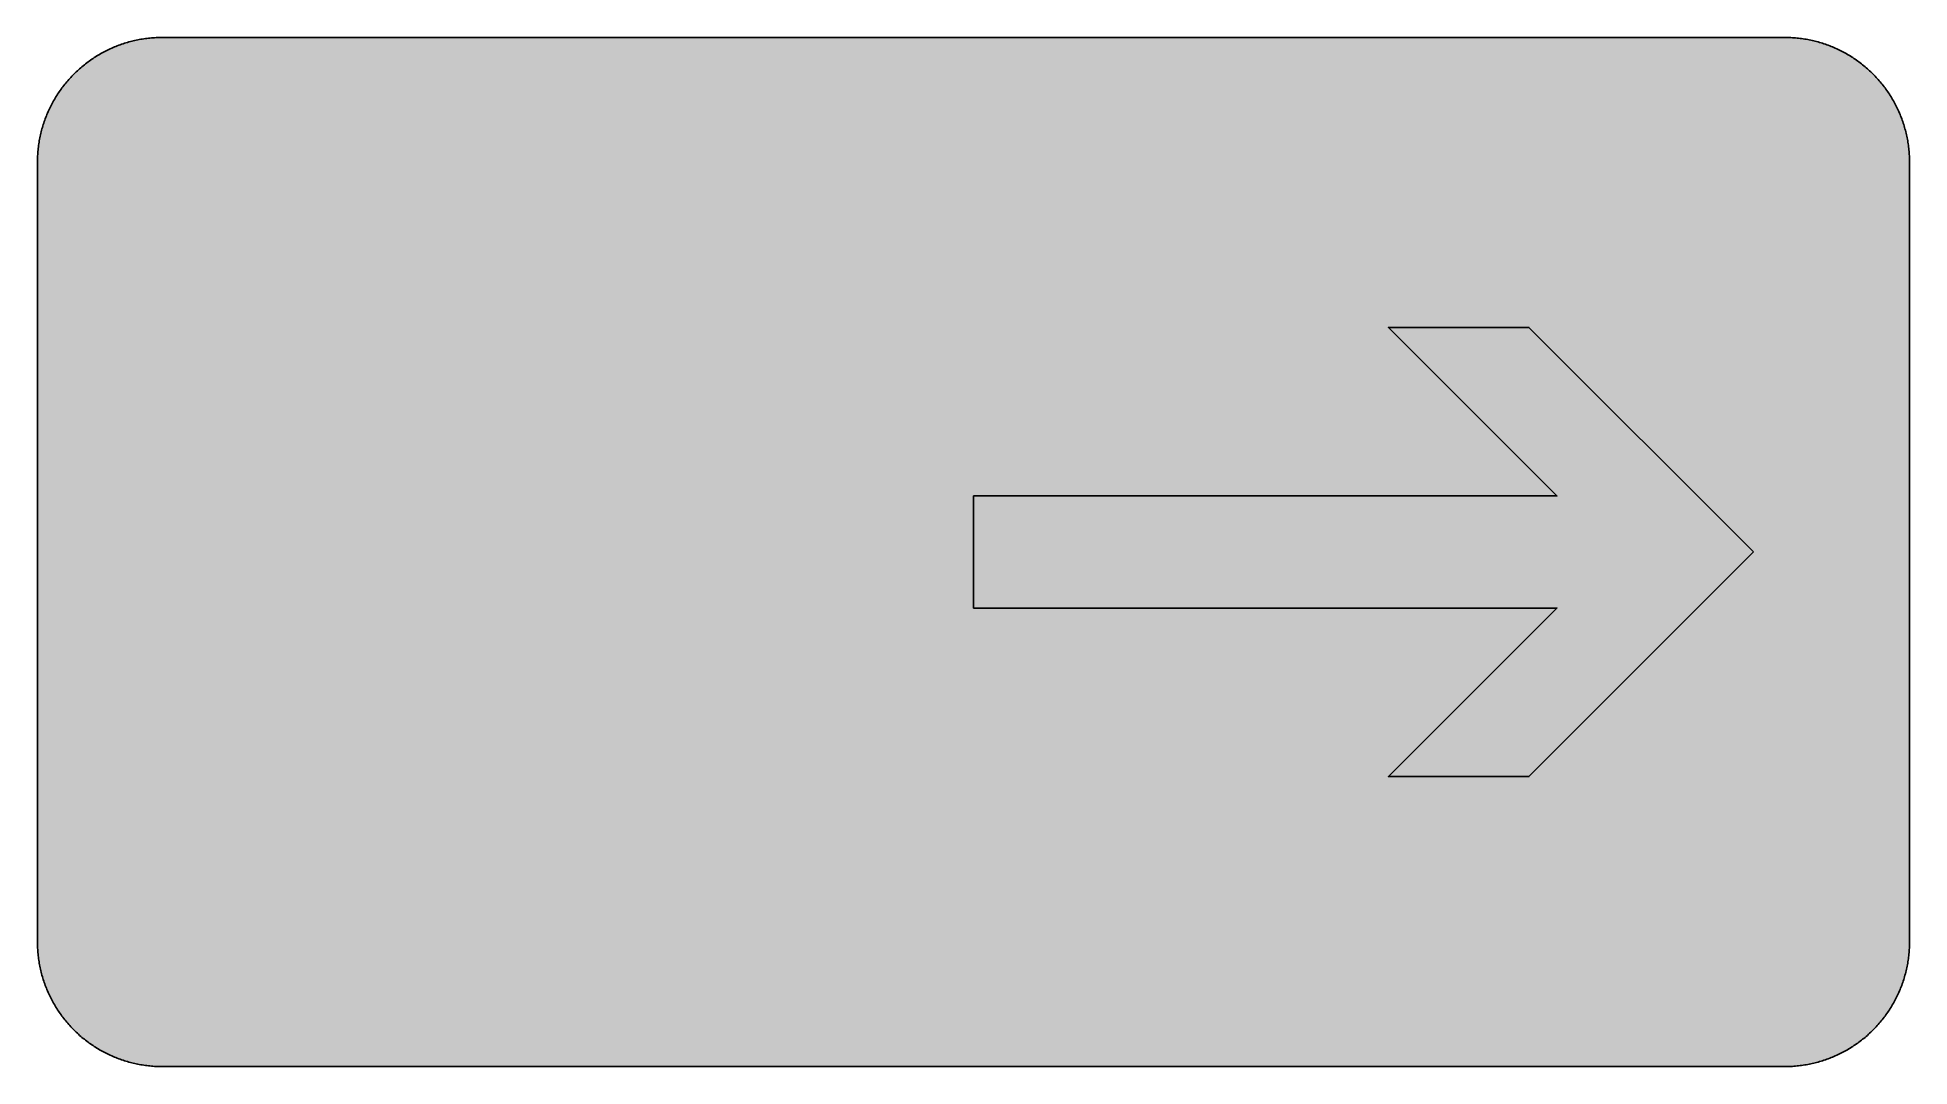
# Model space of a CAD drawing. Header units: millimetres. Extents: x 0 to 212, y 0 to 116.
import ezdxf

# ---------------------------------------------------------------- set-up
doc = ezdxf.new("R2010")
doc.units = ezdxf.units.MM

msp = doc.modelspace()

# ---------------------------------------------------------------- hatches: boundary and pattern name
for color, points in [(254, [(14.1633, 0.0536), (13.9878, 0.0533), (13.8125, 0.0559), (13.6373, 0.061), (13.462, 0.0686), (13.2893, 0.0787), (13.114, 0.0914), (12.9413, 0.1041), (12.7686, 0.1219), (12.5959, 0.1397), (12.4231, 0.16), (12.2504, 0.1829), (12.0777, 0.2057), (11.9075, 0.2337), (11.7373, 0.2616), (11.5672, 0.2921), (11.397, 0.3251), (11.2268, 0.3607), (11.0592, 0.3988), (10.8915, 0.4369), (10.7239, 0.4775), (10.5562, 0.5207), (10.3886, 0.5664), (10.2235, 0.6121), (10.0584, 0.6629), (9.8933, 0.7137), (9.7307, 0.7671), (9.5682, 0.8204), (9.4056, 0.8788), (9.2431, 0.9373), (9.083, 0.9982), (8.923, 1.0617), (8.763, 1.1252), (8.6055, 1.1938), (8.4455, 1.2624), (8.2906, 1.331), (8.1331, 1.4046), (7.9781, 1.4783), (7.8232, 1.5545), (7.6708, 1.6332), (7.5184, 1.7145), (7.366, 1.7958), (7.2161, 1.8796), (7.0663, 1.966), (6.919, 2.0523), (6.7716, 2.1438), (6.6243, 2.2352), (6.4795, 2.3266), (6.3348, 2.4232), (6.19, 2.5197), (6.0477, 2.6187), (5.908, 2.7178), (5.7683, 2.8194), (5.6286, 2.9235), (5.4915, 3.0302), (5.3543, 3.1369), (5.2197, 3.2461), (5.0851, 3.3579), (4.953, 3.4722), (4.8209, 3.5865), (4.6914, 3.7033), (4.5644, 3.8202), (4.4348, 3.9395), (4.3104, 4.0615), (4.1859, 4.1859), (4.0615, 4.3104), (3.9395, 4.4348), (3.8202, 4.5618), (3.7033, 4.6914), (3.5865, 4.8209), (3.4722, 4.953), (3.3579, 5.0851), (3.2487, 5.2197), (3.1369, 5.3543), (3.0302, 5.4915), (2.9235, 5.6286), (2.8194, 5.7683), (2.7178, 5.908), (2.6187, 6.0477), (2.5197, 6.19), (2.4232, 6.3348), (2.3266, 6.477), (2.2352, 6.6243), (2.1438, 6.7691), (2.0523, 6.919), (1.966, 7.0663), (1.8796, 7.2161), (1.7958, 7.366), (1.7145, 7.5184), (1.6332, 7.6708), (1.5545, 7.8232), (1.4783, 7.9781), (1.4046, 8.1331), (1.331, 8.2906), (1.2598, 8.4455), (1.1913, 8.603), (1.1252, 8.763), (1.0592, 8.923), (0.9982, 9.083), (0.9373, 9.2431), (0.8763, 9.4056), (0.8204, 9.5682), (0.7645, 9.7307), (0.7112, 9.8933), (0.6604, 10.0584), (0.6121, 10.2235), (0.5639, 10.3911), (0.5207, 10.5562), (0.4775, 10.7239), (0.4343, 10.8915), (0.3962, 11.0592), (0.3607, 11.2268), (0.3251, 11.397), (0.2921, 11.5672), (0.2616, 11.7373), (0.2311, 11.9075), (0.2057, 12.0802), (0.1803, 12.2504), (0.1575, 12.4231), (0.1372, 12.5959), (0.1194, 12.7686), (0.1041, 12.9413), (0.0889, 13.1166), (0.0787, 13.2893), (0.0686, 13.4645), (0.061, 13.6373), (0.0559, 13.8125), (0.0508, 13.9878), (0.0508, 14.163), (0.0522, 102.3592), (0.0508, 102.5322), (0.0559, 102.7074), (0.061, 102.8827), (0.0686, 103.058), (0.0787, 103.2307), (0.0889, 103.4059), (0.1041, 103.5787), (0.1194, 103.7514), (0.1372, 103.9241), (0.1575, 104.0968), (0.1803, 104.2695), (0.2057, 104.4423), (0.2311, 104.6124), (0.2616, 104.7826), (0.2921, 104.9528), (0.3251, 105.123), (0.3607, 105.2932), (0.3962, 105.4608), (0.4343, 105.6284), (0.4775, 105.7961), (0.5207, 105.9637), (0.5639, 106.1314), (0.6121, 106.2965), (0.6604, 106.4616), (0.7112, 106.6267), (0.7645, 106.7892), (0.8204, 106.9518), (0.8763, 107.1143), (0.9373, 107.2769), (0.9982, 107.4369), (1.0592, 107.5969), (1.1252, 107.757), (1.1913, 107.9144), (1.2598, 108.0745), (1.331, 108.2294), (1.4046, 108.3869), (1.4783, 108.5418), (1.5545, 108.6968), (1.6332, 108.8492), (1.7145, 109.0016), (1.7958, 109.154), (1.8796, 109.3038), (1.966, 109.4537), (2.0523, 109.601), (2.1438, 109.7483), (2.2352, 109.8956), (2.3266, 110.0404), (2.4232, 110.1852), (2.5197, 110.33), (2.6187, 110.4722), (2.7178, 110.6119), (2.8194, 110.7516), (2.9235, 110.8913), (3.0302, 111.0285), (3.1369, 111.1656), (3.2487, 111.3003), (3.3579, 111.4349), (3.4722, 111.567), (3.5865, 111.699), (3.7033, 111.8286), (3.8202, 111.9556), (3.9395, 112.0851), (4.0615, 112.2096), (4.1859, 112.334), (4.3104, 112.4585), (4.4348, 112.5804), (4.5644, 112.6998), (4.6914, 112.8166), (4.8209, 112.9335), (4.953, 113.0478), (5.0851, 113.1621), (5.2197, 113.2713), (5.3543, 113.3831), (5.4915, 113.4897), (5.6286, 113.5964), (5.7683, 113.7006), (5.908, 113.8022), (6.0477, 113.9012), (6.19, 114.0003), (6.3348, 114.0968), (6.4795, 114.1933), (6.6243, 114.2848), (6.7716, 114.3762), (6.919, 114.4676), (7.0663, 114.554), (7.2161, 114.6404), (7.366, 114.7242), (7.5184, 114.8055), (7.6708, 114.8867), (7.8232, 114.9655), (7.9781, 115.0417), (8.1331, 115.1153), (8.2906, 115.189), (8.4455, 115.2601), (8.6055, 115.3287), (8.763, 115.3947), (8.923, 115.4608), (9.083, 115.5217), (9.2431, 115.5827), (9.4056, 115.6437), (9.5682, 115.6995), (9.7307, 115.7554), (9.8933, 115.8088), (10.0584, 115.8596), (10.2235, 115.9078), (10.3886, 115.9561), (10.5562, 115.9993), (10.7239, 116.0424), (10.8915, 116.0856), (11.0592, 116.1237), (11.2268, 116.1593), (11.397, 116.1948), (11.5672, 116.2279), (11.7373, 116.2583), (11.9075, 116.2888), (12.0777, 116.3142), (12.2504, 116.3396), (12.4231, 116.3625), (12.5959, 116.3828), (12.7686, 116.4006), (12.9413, 116.4158), (13.114, 116.4311), (13.2893, 116.4412), (13.462, 116.4514), (13.6373, 116.459), (13.8125, 116.4641), (13.9878, 116.4692), (14.163, 116.4692), (197.6078, 116.4703), (197.7822, 116.4692), (197.9574, 116.4641), (198.1327, 116.459), (198.3054, 116.4514), (198.4807, 116.4412), (198.6534, 116.4311), (198.8287, 116.4158), (199.0014, 116.4006), (199.1741, 116.3828), (199.3468, 116.3625), (199.5195, 116.3396), (199.6897, 116.3142), (199.8624, 116.2888), (200.0326, 116.2583), (200.2028, 116.2279), (200.373, 116.1948), (200.5432, 116.1593), (200.7108, 116.1237), (200.8784, 116.0856), (201.0461, 116.0424), (201.2137, 115.9993), (201.3788, 115.9561), (201.5465, 115.9078), (201.7116, 115.8596), (201.8767, 115.8088), (202.0392, 115.7554), (202.2018, 115.6995), (202.3643, 115.6437), (202.5269, 115.5827), (202.6869, 115.5217), (202.8469, 115.4608), (203.007, 115.3947), (203.167, 115.3287), (203.3245, 115.2601), (203.4794, 115.189), (203.6369, 115.1153), (203.7918, 115.0417), (203.9468, 114.9655), (204.0992, 114.8867), (204.2516, 114.8055), (204.404, 114.7242), (204.5538, 114.6404), (204.7037, 114.554), (204.8535, 114.4676), (205.0009, 114.3762), (205.1456, 114.2848), (205.293, 114.1933), (205.4352, 114.0968), (205.58, 114.0003), (205.7222, 113.9012), (205.8619, 113.8022), (206.0016, 113.7006), (206.1413, 113.5964), (206.2785, 113.4897), (206.4156, 113.3831), (206.5503, 113.2713), (206.6849, 113.1621), (206.817, 113.0478), (206.949, 112.9335), (207.0786, 112.8166), (207.2081, 112.6998), (207.3351, 112.5804), (207.4596, 112.4585), (207.584, 112.334), (207.7085, 112.2096), (207.8304, 112.0851), (207.9498, 111.9556), (208.0666, 111.8286), (208.1835, 111.699), (208.2978, 111.567), (208.4121, 111.4349), (208.5238, 111.3003), (208.6331, 111.1656), (208.7397, 111.0285), (208.8464, 110.8913), (208.9506, 110.7516), (209.0522, 110.6119), (209.1512, 110.4722), (209.2503, 110.33), (209.3468, 110.1852), (209.4433, 110.0404), (209.5348, 109.8956), (209.6262, 109.7483), (209.7176, 109.601), (209.804, 109.4537), (209.8904, 109.3038), (209.9742, 109.154), (210.0555, 109.0016), (210.1367, 108.8492), (210.2155, 108.6968), (210.2917, 108.5418), (210.3653, 108.3869), (210.439, 108.2294), (210.5076, 108.0745), (210.5762, 107.9144), (210.6447, 107.757), (210.7082, 107.5969), (210.7717, 107.4369), (210.8327, 107.2769), (210.8911, 107.1143), (210.9495, 106.9518), (211.0029, 106.7892), (211.0562, 106.6267), (211.107, 106.4616), (211.1578, 106.2965), (211.2035, 106.1314), (211.2493, 105.9637), (211.2924, 105.7961), (211.3331, 105.6284), (211.3712, 105.4608), (211.4093, 105.2932), (211.4448, 105.123), (211.4779, 104.9528), (211.5083, 104.7826), (211.5363, 104.6124), (211.5642, 104.4423), (211.5871, 104.2695), (211.6099, 104.0968), (211.6303, 103.9241), (211.648, 103.7514), (211.6658, 103.5787), (211.6785, 103.4059), (211.6912, 103.2307), (211.7014, 103.058), (211.709, 102.8827), (211.7141, 102.7074), (211.7166, 102.5322), (211.7166, 102.3569), (211.7189, 14.1647), (211.7166, 13.9878), (211.7141, 13.8125), (211.709, 13.6373), (211.7014, 13.4645), (211.6912, 13.2893), (211.6785, 13.1166), (211.6658, 12.9413), (211.648, 12.7686), (211.6303, 12.5959), (211.6099, 12.4231), (211.5871, 12.2504), (211.5642, 12.0802), (211.5363, 11.9075), (211.5083, 11.7373), (211.4779, 11.5672), (211.4448, 11.397), (211.4093, 11.2268), (211.3712, 11.0592), (211.3331, 10.8915), (211.2924, 10.7239), (211.2493, 10.5562), (211.2035, 10.3911), (211.1578, 10.2235), (211.107, 10.0584), (211.0562, 9.8933), (211.0029, 9.7307), (210.9495, 9.5682), (210.8911, 9.4056), (210.8327, 9.2431), (210.7717, 9.083), (210.7082, 8.923), (210.6447, 8.763), (210.5762, 8.603), (210.5076, 8.4455), (210.439, 8.2906), (210.3653, 8.1331), (210.2917, 7.9781), (210.2155, 7.8232), (210.1367, 7.6708), (210.0555, 7.5184), (209.9742, 7.366), (209.8904, 7.2161), (209.804, 7.0663), (209.7176, 6.919), (209.6262, 6.7691), (209.5348, 6.6243), (209.4433, 6.477), (209.3468, 6.3348), (209.2503, 6.19), (209.1512, 6.0477), (209.0522, 5.908), (208.9506, 5.7683), (208.8464, 5.6286), (208.7397, 5.4915), (208.6331, 5.3543), (208.5238, 5.2197), (208.4121, 5.0851), (208.2978, 4.953), (208.1835, 4.8209), (208.0666, 4.6914), (207.9498, 4.5618), (207.8304, 4.4348), (207.7085, 4.3104), (207.584, 4.1859), (207.4596, 4.0615), (207.3351, 3.9395), (207.2081, 3.8202), (207.0786, 3.7033), (206.949, 3.5865), (206.817, 3.4722), (206.6849, 3.3579), (206.5503, 3.2461), (206.4156, 3.1369), (206.2785, 3.0302), (206.1413, 2.9235), (206.0016, 2.8194), (205.8619, 2.7178), (205.7222, 2.6187), (205.58, 2.5197), (205.4352, 2.4232), (205.293, 2.3266), (205.1456, 2.2352), (205.0009, 2.1438), (204.8535, 2.0523), (204.7037, 1.966), (204.5538, 1.8796), (204.404, 1.7958), (204.2516, 1.7145), (204.0992, 1.6332), (203.9468, 1.5545), (203.7918, 1.4783), (203.6369, 1.4046), (203.4794, 1.331), (203.3245, 1.2624), (203.167, 1.1938), (203.007, 1.1252), (202.8469, 1.0617), (202.6869, 0.9982), (202.5269, 0.9373), (202.3643, 0.8788), (202.2018, 0.8204), (202.0392, 0.7671), (201.8767, 0.7137), (201.7116, 0.6629), (201.5465, 0.6121), (201.3788, 0.5664), (201.2137, 0.5207), (201.0461, 0.4775), (200.8784, 0.4369), (200.7108, 0.3988), (200.5432, 0.3607), (200.373, 0.3251), (200.2028, 0.2921), (200.0326, 0.2616), (199.8624, 0.2337), (199.6897, 0.2057), (199.5195, 0.1829), (199.3468, 0.16), (199.1741, 0.1397), (199.0014, 0.1219), (198.8287, 0.1041), (198.6534, 0.0914), (198.4807, 0.0787), (198.3054, 0.0686), (198.1327, 0.061), (197.9574, 0.0559), (197.7822, 0.0533), (197.6069, 0.0533)]), (59, [(194.08, 58.262), (168.68, 83.662), (152.805, 83.662), (171.855, 64.612), (105.8855, 64.612), (105.8855, 51.912), (171.855, 51.912), (152.805, 32.862), (168.68, 32.862)])]:
    msp.add_hatch(color=color).paths.add_polyline_path(points)
h = msp.add_hatch(color=59)
h.paths.add_polyline_path([(14.1633, 3.5814), (13.8887, 3.5839), (13.6169, 3.5941), (13.3477, 3.6119), (13.081, 3.6347), (12.8143, 3.6652), (12.5501, 3.7008), (12.2885, 3.7465), (12.0294, 3.7948), (11.7729, 3.8506), (11.5164, 3.9141), (11.2649, 3.9827), (11.016, 4.0564), (10.7671, 4.1351), (10.5232, 4.2215), (10.2819, 4.3129), (10.0432, 4.412), (9.8069, 4.5161), (9.5733, 4.6228), (9.3447, 4.7371), (9.1186, 4.8565), (8.8951, 4.9809), (8.6741, 5.113), (8.4582, 5.2476), (8.2448, 5.3873), (8.0366, 5.5321), (7.8308, 5.682), (7.6276, 5.8369), (7.4295, 5.9969), (7.2365, 6.1595), (7.046, 6.3297), (6.8605, 6.5024), (6.6777, 6.6802), (6.5024, 6.8605), (6.3271, 7.046), (6.1595, 7.2365), (5.9969, 7.432), (5.8369, 7.6302), (5.682, 7.8308), (5.5321, 8.0366), (5.3873, 8.2448), (5.2451, 8.4582), (5.1105, 8.6741), (4.9809, 8.8951), (4.8565, 9.1186), (4.7371, 9.3447), (4.6228, 9.5758), (4.5136, 9.8069), (4.4094, 10.0432), (4.3129, 10.2819), (4.2215, 10.5232), (4.1351, 10.7696), (4.0538, 11.016), (3.9802, 11.2649), (3.9116, 11.5189), (3.8506, 11.7729), (3.7948, 12.0294), (3.744, 12.2911), (3.7008, 12.5527), (3.6627, 12.8143), (3.6322, 13.081), (3.6093, 13.3502), (3.5916, 13.6195), (3.5814, 13.8913), (3.5789, 14.163), (3.58, 102.3592), (3.5814, 102.6312), (3.5916, 102.903), (3.6093, 103.1723), (3.6322, 103.439), (3.6627, 103.7057), (3.7008, 103.9698), (3.744, 104.2314), (3.7948, 104.4905), (3.8506, 104.7471), (3.9116, 105.0036), (3.9802, 105.2551), (4.0538, 105.504), (4.1351, 105.7529), (4.2215, 105.9967), (4.3129, 106.238), (4.4094, 106.4768), (4.5136, 106.713), (4.6228, 106.9467), (4.7371, 107.1753), (4.8565, 107.4014), (4.9809, 107.6249), (5.1105, 107.8459), (5.2451, 108.0618), (5.3873, 108.2751), (5.5321, 108.4834), (5.682, 108.6891), (5.8369, 108.8923), (5.9969, 109.0905), (6.1595, 109.2835), (6.3271, 109.474), (6.5024, 109.6594), (6.6777, 109.8423), (6.8605, 110.0176), (7.046, 110.1928), (7.2365, 110.3605), (7.4295, 110.523), (7.6276, 110.683), (7.8308, 110.838), (8.0366, 110.9878), (8.2448, 111.1326), (8.4582, 111.2749), (8.6741, 111.4095), (8.8951, 111.539), (9.1186, 111.6635), (9.3447, 111.7829), (9.5733, 111.8972), (9.8069, 112.0064), (10.0432, 112.1105), (10.2819, 112.207), (10.5232, 112.2985), (10.7671, 112.3848), (11.016, 112.4661), (11.2649, 112.5398), (11.5164, 112.6084), (11.7729, 112.6693), (12.0294, 112.7252), (12.2885, 112.776), (12.5501, 112.8192), (12.8143, 112.8573), (13.081, 112.8878), (13.3477, 112.9106), (13.6169, 112.9284), (13.8887, 112.9386), (14.163, 112.9411), (197.6078, 112.9425), (197.8787, 112.9386), (198.1505, 112.9284), (198.4197, 112.9106), (198.689, 112.8878), (198.9557, 112.8573), (199.2173, 112.8192), (199.4789, 112.776), (199.7405, 112.7252), (199.9971, 112.6693), (200.2511, 112.6084), (200.5051, 112.5398), (200.754, 112.4661), (201.0004, 112.3848), (201.2467, 112.2985), (201.488, 112.207), (201.7268, 112.1105), (201.963, 112.0064), (202.1942, 111.8972), (202.4253, 111.7829), (202.6514, 111.6635), (202.8749, 111.539), (203.0959, 111.4095), (203.3118, 111.2749), (203.5251, 111.1326), (203.7334, 110.9878), (203.9391, 110.838), (204.1398, 110.683), (204.3379, 110.523), (204.5335, 110.3605), (204.724, 110.1928), (204.9094, 110.0176), (205.0898, 109.8423), (205.2676, 109.6594), (205.4403, 109.474), (205.6105, 109.2835), (205.773, 109.0905), (205.933, 108.8923), (206.088, 108.6891), (206.2378, 108.4834), (206.3826, 108.2751), (206.5223, 108.0618), (206.6569, 107.8459), (206.789, 107.6249), (206.9135, 107.4014), (207.0329, 107.1753), (207.1472, 106.9467), (207.2538, 106.713), (207.358, 106.4768), (207.457, 106.238), (207.5485, 105.9967), (207.6348, 105.7529), (207.7136, 105.504), (207.7872, 105.2551), (207.8558, 105.0036), (207.9193, 104.7471), (207.9752, 104.4905), (208.0235, 104.2314), (208.0692, 103.9698), (208.1047, 103.7057), (208.1352, 103.439), (208.1581, 103.1723), (208.1759, 102.903), (208.186, 102.6312), (208.1911, 102.3569), (208.1911, 14.1647), (208.186, 13.8913), (208.1759, 13.6195), (208.1581, 13.3502), (208.1352, 13.081), (208.1047, 12.8143), (208.0692, 12.5527), (208.0235, 12.2911), (207.9752, 12.0294), (207.9193, 11.7729), (207.8558, 11.5189), (207.7872, 11.2649), (207.7136, 11.016), (207.6348, 10.7696), (207.5485, 10.5232), (207.457, 10.2819), (207.358, 10.0432), (207.2538, 9.8069), (207.1472, 9.5758), (207.0329, 9.3447), (206.9135, 9.1186), (206.789, 8.8951), (206.6569, 8.6741), (206.5223, 8.4582), (206.3826, 8.2448), (206.2378, 8.0366), (206.088, 7.8308), (205.933, 7.6302), (205.773, 7.432), (205.6105, 7.2365), (205.4403, 7.046), (205.2676, 6.8605), (205.0898, 6.6802), (204.9094, 6.5024), (204.724, 6.3297), (204.5335, 6.1595), (204.3379, 5.9969), (204.1398, 5.8369), (203.9391, 5.682), (203.7334, 5.5321), (203.5251, 5.3873), (203.3118, 5.2476), (203.0959, 5.113), (202.8749, 4.9809), (202.6514, 4.8565), (202.4253, 4.7371), (202.1942, 4.6228), (201.963, 4.5161), (201.7268, 4.412), (201.488, 4.3129), (201.2467, 4.2215), (201.0004, 4.1351), (200.754, 4.0564), (200.5051, 3.9827), (200.2511, 3.9141), (199.9971, 3.8506), (199.7405, 3.7948), (199.4789, 3.7465), (199.2173, 3.7008), (198.9557, 3.6652), (198.689, 3.6347), (198.4197, 3.6119), (198.1505, 3.5941), (197.8787, 3.5839), (197.6069, 3.5789)])
h.paths.add_polyline_path([(14.1633, 8.8731), (14.0259, 8.8748), (13.8887, 8.8798), (13.7541, 8.8875), (13.622, 8.9002), (13.4874, 8.9154), (13.3553, 8.9332), (13.2258, 8.9535), (13.0962, 8.9789), (12.9667, 9.0068), (12.8397, 9.0373), (12.7127, 9.0729), (12.5882, 9.1084), (12.4663, 9.1491), (12.3419, 9.1923), (12.2225, 9.238), (12.1031, 9.2888), (11.9837, 9.3396), (11.8694, 9.3929), (11.7526, 9.4513), (11.6408, 9.5098), (11.5291, 9.5733), (11.4198, 9.6368), (11.3106, 9.7053), (11.2039, 9.7765), (11.0998, 9.8476), (10.9957, 9.9238), (10.8966, 10), (10.7975, 10.0787), (10.6985, 10.1625), (10.6045, 10.2464), (10.5105, 10.3327), (10.4216, 10.4216), (10.3327, 10.5131), (10.2464, 10.6045), (10.16, 10.701), (10.0787, 10.7975), (10, 10.8966), (9.9212, 10.9982), (9.8476, 11.0998), (9.7739, 11.2039), (9.7053, 11.3106), (9.6368, 11.4198), (9.5707, 11.5291), (9.5098, 11.6408), (9.4488, 11.7551), (9.3929, 11.8694), (9.337, 11.9863), (9.2862, 12.1031), (9.238, 12.2225), (9.1923, 12.3444), (9.1491, 12.4663), (9.1084, 12.5908), (9.0703, 12.7152), (9.0373, 12.8397), (9.0068, 12.9692), (8.9789, 13.0962), (8.9535, 13.2258), (8.9306, 13.3579), (8.9129, 13.4899), (8.8976, 13.622), (8.8849, 13.7566), (8.8773, 13.8913), (8.8722, 14.0259), (8.8697, 14.163), (8.8717, 102.3592), (8.8722, 102.4941), (8.8773, 102.6312), (8.8849, 102.7659), (8.8976, 102.8979), (8.9129, 103.0326), (8.9306, 103.1646), (8.9535, 103.2942), (8.9789, 103.4237), (9.0068, 103.5533), (9.0373, 103.6803), (9.0703, 103.8073), (9.1084, 103.9317), (9.1491, 104.0536), (9.1923, 104.1781), (9.238, 104.2975), (9.2862, 104.4169), (9.337, 104.5362), (9.3929, 104.6505), (9.4488, 104.7674), (9.5098, 104.8791), (9.5707, 104.9909), (9.6368, 105.1001), (9.7053, 105.2093), (9.7739, 105.316), (9.8476, 105.4202), (9.9212, 105.5243), (10, 105.6234), (10.0787, 105.7224), (10.16, 105.8215), (10.2464, 105.9155), (10.3327, 106.0094), (10.4216, 106.0983), (10.5105, 106.1872), (10.6045, 106.2736), (10.6985, 106.36), (10.7975, 106.4412), (10.8966, 106.52), (10.9957, 106.5987), (11.0998, 106.6724), (11.2039, 106.746), (11.3106, 106.8146), (11.4198, 106.8832), (11.5291, 106.9492), (11.6408, 107.0102), (11.7526, 107.0712), (11.8694, 107.127), (11.9837, 107.1829), (12.1031, 107.2337), (12.2225, 107.282), (12.3419, 107.3277), (12.4663, 107.3709), (12.5882, 107.4115), (12.7127, 107.4496), (12.8397, 107.4826), (12.9667, 107.5131), (13.0962, 107.5411), (13.2258, 107.5665), (13.3553, 107.5893), (13.4874, 107.6071), (13.622, 107.6223), (13.7541, 107.635), (13.8887, 107.6427), (14.0259, 107.6477), (14.163, 107.6503), (197.6078, 107.6508), (197.7441, 107.6477), (197.8787, 107.6427), (198.0133, 107.635), (198.1479, 107.6223), (198.28, 107.6071), (198.4121, 107.5893), (198.5442, 107.5665), (198.6737, 107.5411), (198.8007, 107.5131), (198.9303, 107.4826), (199.0547, 107.4496), (199.1792, 107.4115), (199.3036, 107.3709), (199.4256, 107.3277), (199.5475, 107.282), (199.6669, 107.2337), (199.7837, 107.1829), (199.9005, 107.127), (200.0148, 107.0712), (200.1291, 107.0102), (200.2409, 106.9492), (200.3501, 106.8832), (200.4593, 106.8146), (200.566, 106.746), (200.6702, 106.6724), (200.7718, 106.5987), (200.8734, 106.52), (200.9724, 106.4412), (201.0689, 106.36), (201.1655, 106.2736), (201.2569, 106.1872), (201.3483, 106.0983), (201.4372, 106.0094), (201.5236, 105.9155), (201.6074, 105.8215), (201.6912, 105.7224), (201.77, 105.6234), (201.8462, 105.5243), (201.9224, 105.4202), (201.9935, 105.316), (202.0646, 105.2093), (202.1332, 105.1001), (202.1967, 104.9909), (202.2602, 104.8791), (202.3186, 104.7674), (202.377, 104.6505), (202.4304, 104.5362), (202.4812, 104.4169), (202.532, 104.2975), (202.5777, 104.1781), (202.6209, 104.0536), (202.6615, 103.9317), (202.6971, 103.8073), (202.7326, 103.6803), (202.7631, 103.5533), (202.7911, 103.4237), (202.8165, 103.2942), (202.8368, 103.1646), (202.8546, 103.0326), (202.8698, 102.8979), (202.8825, 102.7659), (202.8901, 102.6312), (202.8952, 102.4941), (202.8977, 102.3569), (202.8994, 14.1647), (202.8952, 14.0259), (202.8901, 13.8913), (202.8825, 13.7566), (202.8698, 13.622), (202.8546, 13.4899), (202.8368, 13.3579), (202.8165, 13.2258), (202.7911, 13.0962), (202.7631, 12.9692), (202.7326, 12.8397), (202.6971, 12.7152), (202.6615, 12.5908), (202.6209, 12.4663), (202.5777, 12.3444), (202.532, 12.2225), (202.4812, 12.1031), (202.4304, 11.9863), (202.377, 11.8694), (202.3186, 11.7551), (202.2602, 11.6408), (202.1967, 11.5291), (202.1332, 11.4198), (202.0646, 11.3106), (201.9935, 11.2039), (201.9224, 11.0998), (201.8462, 10.9982), (201.77, 10.8966), (201.6912, 10.7975), (201.6074, 10.701), (201.5236, 10.6045), (201.4372, 10.5131), (201.3483, 10.4216), (201.2569, 10.3327), (201.1655, 10.2464), (201.0689, 10.1625), (200.9724, 10.0787), (200.8734, 10), (200.7718, 9.9238), (200.6702, 9.8476), (200.566, 9.7765), (200.4593, 9.7053), (200.3501, 9.6368), (200.2409, 9.5733), (200.1291, 9.5098), (200.0148, 9.4513), (199.9005, 9.3929), (199.7837, 9.3396), (199.6669, 9.2888), (199.5475, 9.238), (199.4256, 9.1923), (199.3036, 9.1491), (199.1792, 9.1084), (199.0547, 9.0729), (198.9303, 9.0373), (198.8007, 9.0068), (198.6737, 8.9789), (198.5442, 8.9535), (198.4121, 8.9332), (198.28, 8.9154), (198.1479, 8.9002), (198.0133, 8.8875), (197.8787, 8.8798), (197.7441, 8.8748), (197.6069, 8.8722)], flags=16)
h = msp.add_hatch(color=59)
h.paths.add_polyline_path([(36.9175, 38.8592), (42.2092, 38.8592), (42.2092, 20.3383), (42.2072, 20.2692), (42.2046, 20.2006), (42.1996, 20.1346), (42.1945, 20.066), (42.1869, 20), (42.1767, 19.9339), (42.1665, 19.8679), (42.1538, 19.8044), (42.1411, 19.7383), (42.1259, 19.6748), (42.1081, 19.6113), (42.0878, 19.5504), (42.07, 19.4869), (42.0472, 19.4259), (42.0243, 19.3675), (41.9989, 19.3065), (41.9735, 19.2481), (41.9481, 19.1897), (41.9176, 19.1313), (41.8897, 19.0754), (41.8567, 19.0195), (41.8262, 18.9636), (41.7906, 18.9103), (41.7551, 18.857), (41.7195, 18.8062), (41.6814, 18.7528), (41.6433, 18.702), (41.6052, 18.6538), (41.562, 18.6055), (41.5214, 18.5572), (41.4782, 18.5115), (41.4325, 18.4658), (41.3868, 18.4226), (41.341, 18.3794), (41.2928, 18.3363), (41.2445, 18.2956), (41.1963, 18.255), (41.1455, 18.2169), (41.0947, 18.1788), (41.0413, 18.1432), (40.988, 18.1077), (40.9346, 18.0746), (40.8788, 18.0416), (40.8229, 18.0111), (40.767, 17.9807), (40.7086, 17.9527), (40.6502, 17.9248), (40.5917, 17.8994), (40.5333, 17.874), (40.4724, 17.8511), (40.4114, 17.8308), (40.3504, 17.8105), (40.2869, 17.7927), (40.2234, 17.7749), (40.1599, 17.7597), (40.0964, 17.7444), (40.0304, 17.7317), (39.9644, 17.7216), (39.8983, 17.7114), (39.8323, 17.7038), (39.7662, 17.6987), (39.6977, 17.6936), (39.6316, 17.6911), (39.563, 17.6911), (39.4945, 17.6911), (39.4259, 17.6936), (39.3598, 17.6987), (39.2913, 17.7038), (39.2252, 17.7114), (39.1592, 17.7216), (39.0931, 17.7317), (39.0296, 17.7444), (38.9636, 17.7597), (38.9001, 17.7749), (38.8391, 17.7927), (38.7756, 17.8105), (38.7147, 17.8308), (38.6537, 17.8511), (38.5928, 17.874), (38.5318, 17.8994), (38.4734, 17.9248), (38.415, 17.9527), (38.3591, 17.9807), (38.3007, 18.0111), (38.2448, 18.0416), (38.1914, 18.0746), (38.1356, 18.1077), (38.0822, 18.1432), (38.0314, 18.1788), (37.9781, 18.2169), (37.9298, 18.255), (37.879, 18.2956), (37.8308, 18.3363), (37.7825, 18.3794), (37.7368, 18.4226), (37.6911, 18.4658), (37.6479, 18.5115), (37.6047, 18.5572), (37.5615, 18.6055), (37.5209, 18.6538), (37.4802, 18.702), (37.4421, 18.7528), (37.404, 18.8062), (37.3685, 18.857), (37.3329, 18.9103), (37.2999, 18.9636), (37.2669, 19.0195), (37.2364, 19.0754), (37.2059, 19.1313), (37.178, 19.1897), (37.15, 19.2481), (37.1246, 19.3065), (37.0992, 19.3675), (37.0764, 19.4259), (37.0561, 19.4869), (37.0357, 19.5504), (37.0154, 19.6113), (37.0002, 19.6748), (36.9849, 19.7383), (36.9697, 19.8044), (36.957, 19.8679), (36.9468, 19.9339), (36.9367, 20), (36.9291, 20.066), (36.924, 20.1346), (36.9189, 20.2006), (36.9164, 20.2692), (36.9164, 20.3378)])
h.paths.add_polyline_path([(43.973, 38.8592), (49.2647, 38.8592), (49.2647, 15.0467), (49.2633, 14.9758), (49.2608, 14.9098), (49.2557, 14.8412), (49.2506, 14.7752), (49.243, 14.7091), (49.2328, 14.6431), (49.2227, 14.5771), (49.21, 14.511), (49.1947, 14.4475), (49.1795, 14.384), (49.1642, 14.3205), (49.1439, 14.257), (49.1236, 14.1961), (49.1033, 14.1351), (49.0804, 14.0741), (49.055, 14.0157), (49.0296, 13.9573), (49.0017, 13.8989), (48.9737, 13.8405), (48.9433, 13.7846), (48.9128, 13.7287), (48.8798, 13.6728), (48.8467, 13.6195), (48.8112, 13.5661), (48.7756, 13.5128), (48.7375, 13.462), (48.6994, 13.4112), (48.6588, 13.3629), (48.6181, 13.3147), (48.5775, 13.2664), (48.5343, 13.2207), (48.4886, 13.175), (48.4429, 13.1293), (48.3972, 13.0861), (48.3489, 13.0454), (48.3006, 13.0023), (48.2524, 12.9642), (48.2016, 12.9261), (48.1508, 12.888), (48.0974, 12.8524), (48.0441, 12.8168), (47.9908, 12.7813), (47.9349, 12.7508), (47.879, 12.7178), (47.8231, 12.6898), (47.7647, 12.6594), (47.7063, 12.634), (47.6479, 12.6086), (47.5894, 12.5832), (47.5285, 12.5603), (47.4675, 12.5374), (47.404, 12.5197), (47.3431, 12.4993), (47.2796, 12.4816), (47.2161, 12.4663), (47.15, 12.4536), (47.0865, 12.4409), (47.0205, 12.4308), (46.9544, 12.4206), (46.8884, 12.413), (46.8224, 12.4079), (46.7538, 12.4028), (46.6852, 12.4003), (46.6166, 12.4003), (46.5506, 12.4003), (46.482, 12.4028), (46.4134, 12.4079), (46.3474, 12.413), (46.2813, 12.4206), (46.2153, 12.4308), (46.1493, 12.4409), (46.0858, 12.4536), (46.0197, 12.4663), (45.9562, 12.4816), (45.8927, 12.4993), (45.8318, 12.5197), (45.7683, 12.5374), (45.7073, 12.5603), (45.6489, 12.5832), (45.5879, 12.6086), (45.5295, 12.634), (45.4711, 12.6594), (45.4127, 12.6898), (45.3568, 12.7178), (45.3009, 12.7508), (45.245, 12.7813), (45.1917, 12.8168), (45.1383, 12.8524), (45.0875, 12.888), (45.0342, 12.9261), (44.9834, 12.9642), (44.9351, 13.0023), (44.8869, 13.0454), (44.8386, 13.0861), (44.7929, 13.1293), (44.7472, 13.175), (44.7015, 13.2207), (44.6583, 13.2664), (44.6176, 13.3147), (44.577, 13.3629), (44.5364, 13.4112), (44.4983, 13.462), (44.4602, 13.5128), (44.4246, 13.5661), (44.389, 13.6195), (44.356, 13.6728), (44.323, 13.7287), (44.2925, 13.7846), (44.262, 13.8405), (44.2316, 13.8989), (44.2062, 13.9573), (44.1808, 14.0157), (44.1554, 14.0741), (44.1325, 14.1351), (44.1096, 14.1961), (44.0919, 14.257), (44.0715, 14.3205), (44.0563, 14.384), (44.0385, 14.4475), (44.0258, 14.511), (44.0131, 14.5771), (44.003, 14.6431), (43.9928, 14.7091), (43.9852, 14.7752), (43.9801, 14.8412), (43.975, 14.9098), (43.9725, 14.9758), (43.9725, 15.0444)], flags=16)
edge = h.paths.add_edge_path(flags=16)
edge.add_line((25.4536, 40.6231), (25.5016, 40.9372))
edge.add_line((25.5016, 40.9372), (25.5524, 41.2547))
edge.add_line((25.5524, 41.2547), (25.6083, 41.5696))
edge.add_line((25.6083, 41.5696), (25.6642, 41.8821))
edge.add_line((25.6642, 41.8821), (25.7251, 42.197))
edge.add_line((25.7251, 42.197), (25.7886, 42.5094))
edge.add_line((25.7886, 42.5094), (25.8521, 42.8219))
edge.add_line((25.8521, 42.8219), (25.9207, 43.1343))
edge.add_line((25.9207, 43.1343), (25.9918, 43.4442))
edge.add_line((25.9918, 43.4442), (26.0655, 43.754))
edge.add_line((26.0655, 43.754), (26.1417, 44.0614))
edge.add_line((26.1417, 44.0614), (26.223, 44.3713))
edge.add_line((26.223, 44.3713), (26.3042, 44.6786))
edge.add_line((26.3042, 44.6786), (26.3881, 44.9834))
edge.add_line((26.3881, 44.9834), (26.477, 45.2907))
edge.add_line((26.477, 45.2907), (26.5659, 45.5955))
edge.add_line((26.5659, 45.5955), (26.6598, 45.8978))
edge.add_line((26.6598, 45.8978), (26.7538, 46.2026))
edge.add_line((26.7538, 46.2026), (26.8529, 46.5049))
edge.add_line((26.8529, 46.5049), (26.9545, 46.8046))
edge.add_line((26.9545, 46.8046), (27.0561, 47.1043))
edge.add_line((27.0561, 47.1043), (27.1628, 47.404))
edge.add_line((27.1628, 47.404), (27.272, 47.7012))
edge.add_line((27.272, 47.7012), (27.3837, 47.9984))
edge.add_line((27.3837, 47.9984), (27.4955, 48.2956))
edge.add_line((27.4955, 48.2956), (27.6123, 48.5902))
edge.add_line((27.6123, 48.5902), (27.7317, 48.8823))
edge.add_line((27.7317, 48.8823), (27.8536, 49.1769))
edge.add_line((27.8536, 49.1769), (27.9781, 49.4665))
edge.add_line((27.9781, 49.4665), (28.1051, 49.7586))
edge.add_line((28.1051, 49.7586), (28.2346, 50.0482))
edge.add_line((28.2346, 50.0482), (28.3667, 50.3352))
edge.add_line((28.3667, 50.3352), (28.5013, 50.6222))
edge.add_line((28.5013, 50.6222), (28.6385, 50.9067))
edge.add_line((28.6385, 50.9067), (28.7782, 51.1937))
edge.add_line((28.7782, 51.1937), (28.9204, 51.4756))
edge.add_line((28.9204, 51.4756), (29.0652, 51.7576))
edge.add_line((29.0652, 51.7576), (29.2125, 52.0395))
edge.add_line((29.2125, 52.0395), (29.3624, 52.3189))
edge.add_line((29.3624, 52.3189), (29.5148, 52.5958))
edge.add_line((29.5148, 52.5958), (29.6697, 52.8726))
edge.add_line((29.6697, 52.8726), (29.8272, 53.1495))
edge.add_line((29.8272, 53.1495), (29.9872, 53.4238))
edge.add_line((29.9872, 53.4238), (30.1498, 53.6956))
edge.add_line((30.1498, 53.6956), (30.3124, 53.9674))
edge.add_line((30.3124, 53.9674), (30.48, 54.2366))
edge.add_line((30.48, 54.2366), (30.6502, 54.5059))
edge.add_line((30.6502, 54.5059), (30.8229, 54.7726))
edge.add_line((30.8229, 54.7726), (30.9956, 55.0393))
edge.add_line((30.9956, 55.0393), (31.1734, 55.3034))
edge.add_line((31.1734, 55.3034), (31.3512, 55.565))
edge.add_line((31.3512, 55.565), (31.5341, 55.8267))
edge.add_line((31.5341, 55.8267), (31.717, 56.0857))
edge.add_line((31.717, 56.0857), (31.9049, 56.3448))
edge.add_line((31.9049, 56.3448), (32.0929, 56.6014))
edge.add_line((32.0929, 56.6014), (32.2834, 56.8554))
edge.add_line((32.2834, 56.8554), (32.479, 57.1094))
edge.add_line((32.479, 57.1094), (32.6746, 57.3608))
edge.add_line((32.6746, 57.3608), (32.8727, 57.6097))
edge.add_line((32.8727, 57.6097), (33.0733, 57.8587))
edge.add_line((33.0733, 57.8587), (33.2765, 58.105))
edge.add_line((33.2765, 58.105), (33.4823, 58.3514))
edge.add_line((33.4823, 58.3514), (33.688, 58.5953))
edge.add_line((33.688, 58.5953), (33.8988, 58.8366))
edge.add_line((33.8988, 58.8366), (33.8984, 58.8377))
edge.add_line((33.8984, 58.8377), (33.8023, 58.9432))
edge.add_line((33.8023, 58.9432), (33.7083, 59.0499))
edge.add_line((33.7083, 59.0499), (33.6169, 59.1591))
edge.add_line((33.6169, 59.1591), (33.528, 59.2684))
edge.add_line((33.528, 59.2684), (33.4391, 59.3801))
edge.add_line((33.4391, 59.3801), (33.3502, 59.4919))
edge.add_line((33.3502, 59.4919), (33.2638, 59.6036))
edge.add_line((33.2638, 59.6036), (33.18, 59.7154))
edge.add_line((33.18, 59.7154), (33.0962, 59.8297))
edge.add_line((33.0962, 59.8297), (33.0124, 59.9465))
edge.add_line((33.0124, 59.9465), (32.9311, 60.0608))
edge.add_line((32.9311, 60.0608), (32.8524, 60.1777))
edge.add_line((32.8524, 60.1777), (32.7736, 60.2945))
edge.add_line((32.7736, 60.2945), (32.6974, 60.4139))
edge.add_line((32.6974, 60.4139), (32.6212, 60.5333))
edge.add_line((32.6212, 60.5333), (32.5476, 60.6527))
edge.add_line((32.5476, 60.6527), (32.4764, 60.772))
edge.add_line((32.4764, 60.772), (32.4053, 60.894))
edge.add_line((32.4053, 60.894), (32.3342, 61.0159))
edge.add_line((32.3342, 61.0159), (32.2656, 61.1403))
edge.add_line((32.2656, 61.1403), (32.1996, 61.2623))
edge.add_line((32.1996, 61.2623), (32.1335, 61.3867))
edge.add_line((32.1335, 61.3867), (32.07, 61.5112))
edge.add_line((32.07, 61.5112), (32.0065, 61.6382))
edge.add_line((32.0065, 61.6382), (31.9456, 61.7652))
edge.add_line((31.9456, 61.7652), (31.8872, 61.8922))
edge.add_line((31.8872, 61.8922), (31.8287, 62.0192))
edge.add_line((31.8287, 62.0192), (31.7703, 62.1487))
edge.add_line((31.7703, 62.1487), (31.717, 62.2757))
edge.add_line((31.717, 62.2757), (31.6611, 62.4053))
edge.add_line((31.6611, 62.4053), (31.6103, 62.5373))
edge.add_line((31.6103, 62.5373), (31.5595, 62.6669))
edge.add_line((31.5595, 62.6669), (31.5087, 62.799))
edge.add_line((31.5087, 62.799), (31.4604, 62.931))
edge.add_line((31.4604, 62.931), (31.4147, 63.0631))
edge.add_line((31.4147, 63.0631), (31.369, 63.1952))
edge.add_line((31.369, 63.1952), (31.3258, 63.3298))
edge.add_line((31.3258, 63.3298), (31.2852, 63.4619))
edge.add_line((31.2852, 63.4619), (31.2445, 63.5965))
edge.add_line((31.2445, 63.5965), (31.2064, 63.7311))
edge.add_line((31.2064, 63.7311), (31.1683, 63.8683))
edge.add_line((31.1683, 63.8683), (31.1328, 64.0029))
edge.add_line((31.1328, 64.0029), (31.0972, 64.1401))
edge.add_line((31.0972, 64.1401), (31.0642, 64.2772))
edge.add_line((31.0642, 64.2772), (31.0337, 64.4144))
edge.add_line((31.0337, 64.4144), (31.0058, 64.5516))
edge.add_line((31.0058, 64.5516), (30.9753, 64.6887))
edge.add_line((30.9753, 64.6887), (30.9499, 64.8259))
edge.add_line((30.9499, 64.8259), (30.9245, 64.9656))
edge.add_line((30.9245, 64.9656), (30.9016, 65.1053))
edge.add_line((30.9016, 65.1053), (30.8788, 65.245))
edge.add_line((30.8788, 65.245), (30.861, 65.3847))
edge.add_line((30.861, 65.3847), (30.8407, 65.5244))
edge.add_line((30.8407, 65.5244), (30.8229, 65.6641))
edge.add_line((30.8229, 65.6641), (30.8077, 65.8038))
edge.add_line((30.8077, 65.8038), (30.795, 65.946))
edge.add_line((30.795, 65.946), (30.7823, 66.0857))
edge.add_line((30.7823, 66.0857), (30.7721, 66.228))
edge.add_line((30.7721, 66.228), (30.7619, 66.3702))
edge.add_line((30.7619, 66.3702), (30.7569, 66.5099))
edge.add_line((30.7569, 66.5099), (30.7492, 66.6521))
edge.add_line((30.7492, 66.6521), (30.7467, 66.7944))
edge.add_line((30.7467, 66.7944), (30.7442, 66.9366))
edge.add_line((30.7442, 66.9366), (30.7416, 67.0789))
edge.add_line((30.7416, 67.0789), (30.7439, 74.137))
edge.add_line((30.7439, 74.137), (30.7467, 74.455))
edge.add_line((30.7467, 74.455), (30.7594, 74.77))
edge.add_line((30.7594, 74.77), (30.7797, 75.0849))
edge.add_line((30.7797, 75.0849), (30.8051, 75.3974))
edge.add_line((30.8051, 75.3974), (30.8407, 75.7072))
edge.add_line((30.8407, 75.7072), (30.8839, 76.0171))
edge.add_line((30.8839, 76.0171), (30.9347, 76.3219))
edge.add_line((30.9347, 76.3219), (30.9931, 76.6242))
edge.add_line((30.9931, 76.6242), (31.0591, 76.9239))
edge.add_line((31.0591, 76.9239), (31.1302, 77.2211))
edge.add_line((31.1302, 77.2211), (31.2115, 77.5157))
edge.add_line((31.2115, 77.5157), (31.2979, 77.8078))
edge.add_line((31.2979, 77.8078), (31.3919, 78.0948))
edge.add_line((31.3919, 78.0948), (31.4909, 78.3819))
edge.add_line((31.4909, 78.3819), (31.6001, 78.6638))
edge.add_line((31.6001, 78.6638), (31.7119, 78.9407))
edge.add_line((31.7119, 78.9407), (31.8338, 79.2175))
edge.add_line((31.8338, 79.2175), (31.9608, 79.4893))
edge.add_line((31.9608, 79.4893), (32.0929, 79.756))
edge.add_line((32.0929, 79.756), (32.2326, 80.0202))
edge.add_line((32.2326, 80.0202), (32.3774, 80.2818))
edge.add_line((32.3774, 80.2818), (32.5298, 80.5383))
edge.add_line((32.5298, 80.5383), (32.6873, 80.7898))
edge.add_line((32.6873, 80.7898), (32.8524, 81.0387))
edge.add_line((32.8524, 81.0387), (33.02, 81.2825))
edge.add_line((33.02, 81.2825), (33.1953, 81.5238))
edge.add_line((33.1953, 81.5238), (33.3756, 81.7575))
edge.add_line((33.3756, 81.7575), (33.5636, 81.9887))
edge.add_line((33.5636, 81.9887), (33.7541, 82.2147))
edge.add_line((33.7541, 82.2147), (33.9496, 82.4382))
edge.add_line((33.9496, 82.4382), (34.1528, 82.6541))
edge.add_line((34.1528, 82.6541), (34.3586, 82.865))
edge.add_line((34.3586, 82.865), (34.5719, 83.0732))
edge.add_line((34.5719, 83.0732), (34.7878, 83.2739))
edge.add_line((34.7878, 83.2739), (35.0088, 83.472))
edge.add_line((35.0088, 83.472), (35.2349, 83.6625))
edge.add_line((35.2349, 83.6625), (35.466, 83.8479))
edge.add_line((35.466, 83.8479), (35.7022, 84.0308))
edge.add_line((35.7022, 84.0308), (35.9435, 84.2035))
edge.add_line((35.9435, 84.2035), (36.1874, 84.3737))
edge.add_line((36.1874, 84.3737), (36.4363, 84.5363))
edge.add_line((36.4363, 84.5363), (36.6878, 84.6963))
edge.add_line((36.6878, 84.6963), (36.9443, 84.8462))
edge.add_line((36.9443, 84.8462), (37.2059, 84.9935))
edge.add_line((37.2059, 84.9935), (37.4701, 85.1332))
edge.add_line((37.4701, 85.1332), (37.7368, 85.2653))
edge.add_line((37.7368, 85.2653), (38.0086, 85.3923))
edge.add_line((38.0086, 85.3923), (38.2829, 85.5116))
edge.add_line((38.2829, 85.5116), (38.5623, 85.6259))
edge.add_line((38.5623, 85.6259), (38.8442, 85.7326))
edge.add_line((38.8442, 85.7326), (39.1312, 85.8342))
edge.add_line((39.1312, 85.8342), (39.4183, 85.9282))
edge.add_line((39.4183, 85.9282), (39.7104, 86.0146))
edge.add_line((39.7104, 86.0146), (40.005, 86.0933))
edge.add_line((40.005, 86.0933), (40.3022, 86.167))
edge.add_line((40.3022, 86.167), (40.6019, 86.233))
edge.add_line((40.6019, 86.233), (40.9042, 86.2889))
edge.add_line((40.9042, 86.2889), (41.209, 86.3397))
edge.add_line((41.209, 86.3397), (41.5163, 86.3829))
edge.add_line((41.5163, 86.3829), (41.8287, 86.4184))
edge.add_line((41.8287, 86.4184), (42.1411, 86.4464))
edge.add_line((42.1411, 86.4464), (42.4536, 86.4667))
edge.add_line((42.4536, 86.4667), (42.7711, 86.4794))
edge.add_line((42.7711, 86.4794), (43.0911, 86.4819))
edge.add_line((43.0911, 86.4819), (43.3045, 86.4819))
edge.add_line((43.3045, 86.4819), (43.5204, 86.4743))
edge.add_line((43.5204, 86.4743), (43.7337, 86.4667))
edge.add_line((43.7337, 86.4667), (43.9496, 86.454))
edge.add_line((43.9496, 86.454), (44.1604, 86.4362))
edge.add_line((44.1604, 86.4362), (44.3738, 86.4159))
edge.add_line((44.3738, 86.4159), (44.5846, 86.393))
edge.add_line((44.5846, 86.393), (44.7954, 86.3651))
edge.add_line((44.7954, 86.3651), (45.0063, 86.3346))
edge.add_line((45.0063, 86.3346), (45.2145, 86.299))
edge.add_line((45.2145, 86.299), (45.4228, 86.2609))
edge.add_line((45.4228, 86.2609), (45.6286, 86.2203))
edge.add_line((45.6286, 86.2203), (45.8343, 86.1746))
edge.add_line((45.8343, 86.1746), (46.04, 86.1263))
edge.add_line((46.04, 86.1263), (46.2432, 86.073))
edge.add_line((46.2432, 86.073), (46.4439, 86.0196))
edge.add_line((46.4439, 86.0196), (46.6471, 85.9587))
edge.add_line((46.6471, 85.9587), (46.8452, 85.8977))
edge.add_line((46.8452, 85.8977), (47.0459, 85.8317))
edge.add_line((47.0459, 85.8317), (47.2415, 85.7631))
edge.add_line((47.2415, 85.7631), (47.4396, 85.692))
edge.add_line((47.4396, 85.692), (47.6326, 85.6158))
edge.add_line((47.6326, 85.6158), (47.8257, 85.537))
edge.add_line((47.8257, 85.537), (48.0187, 85.4558))
edge.add_line((48.0187, 85.4558), (48.2092, 85.3719))
edge.add_line((48.2092, 85.3719), (48.3972, 85.283))
edge.add_line((48.3972, 85.283), (48.5851, 85.1916))
edge.add_line((48.5851, 85.1916), (48.7705, 85.0976))
edge.add_line((48.7705, 85.0976), (48.9534, 85.0011))
edge.add_line((48.9534, 85.0011), (49.1363, 84.8995))
edge.add_line((49.1363, 84.8995), (49.3166, 84.7979))
edge.add_line((49.3166, 84.7979), (49.497, 84.6912))
edge.add_line((49.497, 84.6912), (49.6722, 84.582))
edge.add_line((49.6722, 84.582), (49.8475, 84.4702))
edge.add_line((49.8475, 84.4702), (50.0202, 84.3534))
edge.add_line((50.0202, 84.3534), (50.1929, 84.2366))
edge.add_line((50.1929, 84.2366), (50.3606, 84.1146))
edge.add_line((50.3606, 84.1146), (50.5282, 83.9902))
edge.add_line((50.5282, 83.9902), (50.6933, 83.8632))
edge.add_line((50.6933, 83.8632), (50.8559, 83.7336))
edge.add_line((50.8559, 83.7336), (51.0184, 83.6016))
edge.add_line((51.0184, 83.6016), (51.1759, 83.4669))
edge.add_line((51.1759, 83.4669), (51.3334, 83.3272))
edge.add_line((51.3334, 83.3272), (51.4883, 83.1875))
edge.add_line((51.4883, 83.1875), (51.6407, 83.0428))
edge.add_line((51.6407, 83.0428), (51.7906, 82.898))
edge.add_line((51.7906, 82.898), (51.9379, 82.7481))
edge.add_line((51.9379, 82.7481), (52.0827, 82.5983))
edge.add_line((52.0827, 82.5983), (52.2249, 82.4433))
edge.add_line((52.2249, 82.4433), (52.3646, 82.2858))
edge.add_line((52.3646, 82.2858), (52.5018, 82.1284))
edge.add_line((52.5018, 82.1284), (52.6364, 81.9658))
edge.add_line((52.6364, 81.9658), (52.7685, 81.8007))
edge.add_line((52.7685, 81.8007), (52.898, 81.6356))
edge.add_line((52.898, 81.6356), (53.025, 81.4654))
edge.add_line((53.025, 81.4654), (53.1495, 81.2952))
edge.add_line((53.1495, 81.2952), (53.2714, 81.12))
edge.add_line((53.2714, 81.12), (53.3908, 80.9447))
edge.add_line((53.3908, 80.9447), (53.5076, 80.7644))
edge.add_line((53.5076, 80.7644), (53.6194, 80.584))
edge.add_line((53.6194, 80.584), (53.7312, 80.4012))
edge.add_line((53.7312, 80.4012), (53.8378, 80.2157))
edge.add_line((53.8378, 80.2157), (53.942, 80.0278))
edge.add_line((53.942, 80.0278), (54.0436, 79.8373))
edge.add_line((54.0436, 79.8373), (61.3738, 65.7557))
edge.add_line((61.3738, 65.7557), (61.3918, 65.72))
edge.add_line((61.3918, 65.72), (61.4096, 65.6844))
edge.add_line((61.4096, 65.6844), (61.4274, 65.6488))
edge.add_line((61.4274, 65.6488), (61.4451, 65.6133))
edge.add_line((61.4451, 65.6133), (61.4604, 65.5752))
edge.add_line((61.4604, 65.5752), (61.4782, 65.5396))
edge.add_line((61.4782, 65.5396), (61.4934, 65.5041))
edge.add_line((61.4934, 65.5041), (61.5112, 65.4685))
edge.add_line((61.5112, 65.4685), (61.5264, 65.4304))
edge.add_line((61.5264, 65.4304), (61.5417, 65.3948))
edge.add_line((61.5417, 65.3948), (61.5594, 65.3593))
edge.add_line((61.5594, 65.3593), (61.5747, 65.3212))
edge.add_line((61.5747, 65.3212), (61.5874, 65.2856))
edge.add_line((61.5874, 65.2856), (61.6026, 65.2475))
edge.add_line((61.6026, 65.2475), (61.6179, 65.212))
edge.add_line((61.6179, 65.212), (61.6306, 65.1739))
edge.add_line((61.6306, 65.1739), (61.6458, 65.1383))
edge.add_line((61.6458, 65.1383), (61.6585, 65.1002))
edge.add_line((61.6585, 65.1002), (61.6712, 65.0621))
edge.add_line((61.6712, 65.0621), (61.6864, 65.024))
edge.add_line((61.6864, 65.024), (61.6991, 64.9884))
edge.add_line((61.6991, 64.9884), (61.7093, 64.9503))
edge.add_line((61.7093, 64.9503), (61.722, 64.9122))
edge.add_line((61.722, 64.9122), (61.7347, 64.8741))
edge.add_line((61.7347, 64.8741), (61.7449, 64.836))
edge.add_line((61.7449, 64.836), (61.7576, 64.7979))
edge.add_line((61.7576, 64.7979), (61.7677, 64.7598))
edge.add_line((61.7677, 64.7598), (61.7779, 64.7217))
edge.add_line((61.7779, 64.7217), (61.788, 64.6836))
edge.add_line((61.788, 64.6836), (61.7982, 64.6455))
edge.add_line((61.7982, 64.6455), (61.8084, 64.6074))
edge.add_line((61.8084, 64.6074), (61.8185, 64.5693))
edge.add_line((61.8185, 64.5693), (61.8287, 64.5312))
edge.add_line((61.8287, 64.5312), (61.8363, 64.4931))
edge.add_line((61.8363, 64.4931), (61.8465, 64.4525))
edge.add_line((61.8465, 64.4525), (61.8541, 64.4144))
edge.add_line((61.8541, 64.4144), (61.8617, 64.3763))
edge.add_line((61.8617, 64.3763), (61.8693, 64.3382))
edge.add_line((61.8693, 64.3382), (61.8769, 64.2976))
edge.add_line((61.8769, 64.2976), (61.8846, 64.2595))
edge.add_line((61.8846, 64.2595), (61.8922, 64.2214))
edge.add_line((61.8922, 64.2214), (61.8973, 64.1807))
edge.add_line((61.8973, 64.1807), (61.9049, 64.1426))
edge.add_line((61.9049, 64.1426), (61.91, 64.1045))
edge.add_line((61.91, 64.1045), (61.9176, 64.0639))
edge.add_line((61.9176, 64.0639), (61.9227, 64.0258))
edge.add_line((61.9227, 64.0258), (61.9277, 63.9851))
edge.add_line((61.9277, 63.9851), (61.9328, 63.947))
edge.add_line((61.9328, 63.947), (61.9379, 63.9064))
edge.add_line((61.9379, 63.9064), (61.9404, 63.8683))
edge.add_line((61.9404, 63.8683), (61.9455, 63.8277))
edge.add_line((61.9455, 63.8277), (61.9481, 63.787))
edge.add_line((61.9481, 63.787), (61.9531, 63.7489))
edge.add_line((61.9531, 63.7489), (61.9557, 63.7083))
edge.add_line((61.9557, 63.7083), (61.9582, 63.6702))
edge.add_line((61.9582, 63.6702), (61.9608, 63.6295))
edge.add_line((61.9608, 63.6295), (61.9633, 63.5889))
edge.add_line((61.9633, 63.5889), (61.9658, 63.5508))
edge.add_line((61.9658, 63.5508), (61.9658, 63.5102))
edge.add_line((61.9658, 63.5102), (61.9684, 63.4695))
edge.add_line((61.9684, 63.4695), (61.9684, 63.4314))
edge.add_line((61.9684, 63.4314), (61.9709, 63.3908))
edge.add_line((61.9709, 63.3908), (61.9709, 63.3501))
edge.add_line((61.9709, 63.3501), (61.9709, 63.312))
edge.add_line((61.9709, 63.312), (61.9709, 63.246))
edge.add_line((61.9709, 63.246), (61.9684, 63.18))
edge.add_line((61.9684, 63.18), (61.9658, 63.1165))
edge.add_line((61.9658, 63.1165), (61.9633, 63.0504))
edge.add_line((61.9633, 63.0504), (61.9608, 62.9869))
edge.add_line((61.9608, 62.9869), (61.9557, 62.9209))
edge.add_line((61.9557, 62.9209), (61.9506, 62.8574))
edge.add_line((61.9506, 62.8574), (61.9455, 62.7913))
edge.add_line((61.9455, 62.7913), (61.9379, 62.7278))
edge.add_line((61.9379, 62.7278), (61.9303, 62.6643))
edge.add_line((61.9303, 62.6643), (61.9227, 62.5983))
edge.add_line((61.9227, 62.5983), (61.9125, 62.5348))
edge.add_line((61.9125, 62.5348), (61.9023, 62.4713))
edge.add_line((61.9023, 62.4713), (61.8922, 62.4078))
edge.add_line((61.8922, 62.4078), (61.882, 62.3443))
edge.add_line((61.882, 62.3443), (61.8693, 62.2808))
edge.add_line((61.8693, 62.2808), (61.8566, 62.2173))
edge.add_line((61.8566, 62.2173), (61.8414, 62.1563))
edge.add_line((61.8414, 62.1563), (61.8287, 62.0928))
edge.add_line((61.8287, 62.0928), (61.8134, 62.0293))
edge.add_line((61.8134, 62.0293), (61.7982, 61.9684))
edge.add_line((61.7982, 61.9684), (61.7804, 61.9049))
edge.add_line((61.7804, 61.9049), (61.7626, 61.8439))
edge.add_line((61.7626, 61.8439), (61.7449, 61.783))
edge.add_line((61.7449, 61.783), (61.7271, 61.722))
edge.add_line((61.7271, 61.722), (61.7068, 61.661))
edge.add_line((61.7068, 61.661), (61.6864, 61.6001))
edge.add_line((61.6864, 61.6001), (61.6636, 61.5391))
edge.add_line((61.6636, 61.5391), (61.6433, 61.4782))
edge.add_line((61.6433, 61.4782), (61.6204, 61.4172))
edge.add_line((61.6204, 61.4172), (61.5975, 61.3588))
edge.add_line((61.5975, 61.3588), (61.5721, 61.3004))
edge.add_line((61.5721, 61.3004), (61.5493, 61.2394))
edge.add_line((61.5493, 61.2394), (61.5239, 61.181))
edge.add_line((61.5239, 61.181), (61.4959, 61.1226))
edge.add_line((61.4959, 61.1226), (61.4705, 61.0641))
edge.add_line((61.4705, 61.0641), (61.4426, 61.0057))
edge.add_line((61.4426, 61.0057), (61.4147, 60.9498))
edge.add_line((61.4147, 60.9498), (61.3842, 60.8914))
edge.add_line((61.3842, 60.8914), (61.3562, 60.8355))
edge.add_line((61.3562, 60.8355), (61.3258, 60.7771))
edge.add_line((61.3258, 60.7771), (61.2927, 60.7212))
edge.add_line((61.2927, 60.7212), (61.2623, 60.6654))
edge.add_line((61.2623, 60.6654), (61.2292, 60.6095))
edge.add_line((61.2292, 60.6095), (61.1962, 60.5561))
edge.add_line((61.1962, 60.5561), (61.1632, 60.5003))
edge.add_line((61.1632, 60.5003), (61.1276, 60.4469))
edge.add_line((61.1276, 60.4469), (61.0921, 60.3936))
edge.add_line((61.0921, 60.3936), (61.0565, 60.3402))
edge.add_line((61.0565, 60.3402), (61.021, 60.2869))
edge.add_line((61.021, 60.2869), (60.9829, 60.2336))
edge.add_line((60.9829, 60.2336), (60.9448, 60.1802))
edge.add_line((60.9448, 60.1802), (60.9067, 60.1294))
edge.add_line((60.9067, 60.1294), (60.8686, 60.0786))
edge.add_line((60.8686, 60.0786), (60.8279, 60.0278))
edge.add_line((60.8279, 60.0278), (60.7873, 59.977))
edge.add_line((60.7873, 59.977), (60.7466, 59.9262))
edge.add_line((60.7466, 59.9262), (60.7035, 59.8754))
edge.add_line((60.7035, 59.8754), (60.6603, 59.8272))
edge.add_line((60.6603, 59.8272), (60.6171, 59.7789))
edge.add_line((60.6171, 59.7789), (60.5739, 59.7306))
edge.add_line((60.5739, 59.7306), (60.5307, 59.6824))
edge.add_line((60.5307, 59.6824), (60.485, 59.6367))
edge.add_line((60.485, 59.6367), (60.4393, 59.5884))
edge.add_line((60.4393, 59.5884), (67.7224, 53.4772))
edge.add_line((67.7224, 53.4772), (67.8028, 53.4086))
edge.add_line((67.8028, 53.4086), (67.8866, 53.34))
edge.add_line((67.8866, 53.34), (67.9704, 53.274))
edge.add_line((67.9704, 53.274), (68.0542, 53.2079))
edge.add_line((68.0542, 53.2079), (68.138, 53.1444))
edge.add_line((68.138, 53.1444), (68.2244, 53.0809))
edge.add_line((68.2244, 53.0809), (68.3108, 53.0174))
edge.add_line((68.3108, 53.0174), (68.3971, 52.9565))
edge.add_line((68.3971, 52.9565), (68.4835, 52.8955))
edge.add_line((68.4835, 52.8955), (68.5724, 52.8371))
edge.add_line((68.5724, 52.8371), (68.6613, 52.7787))
edge.add_line((68.6613, 52.7787), (68.7502, 52.7202))
edge.add_line((68.7502, 52.7202), (68.8391, 52.6644))
edge.add_line((68.8391, 52.6644), (68.9305, 52.6085))
edge.add_line((68.9305, 52.6085), (69.0194, 52.5551))
edge.add_line((69.0194, 52.5551), (69.1109, 52.5018))
edge.add_line((69.1109, 52.5018), (69.2048, 52.4485))
edge.add_line((69.2048, 52.4485), (69.2963, 52.3977))
edge.add_line((69.2963, 52.3977), (69.3877, 52.3494))
edge.add_line((69.3877, 52.3494), (69.4817, 52.2986))
edge.add_line((69.4817, 52.2986), (69.5757, 52.2503))
edge.add_line((69.5757, 52.2503), (69.6697, 52.2046))
edge.add_line((69.6697, 52.2046), (69.7662, 52.1564))
edge.add_line((69.7662, 52.1564), (69.8602, 52.1132))
edge.add_line((69.8602, 52.1132), (69.9567, 52.0675))
edge.add_line((69.9567, 52.0675), (70.0532, 52.0268))
edge.add_line((70.0532, 52.0268), (70.1497, 51.9836))
edge.add_line((70.1497, 51.9836), (70.2462, 51.943))
edge.add_line((70.2462, 51.943), (70.3428, 51.9024))
edge.add_line((70.3428, 51.9024), (70.4418, 51.8643))
edge.add_line((70.4418, 51.8643), (70.5409, 51.8262))
edge.add_line((70.5409, 51.8262), (70.6399, 51.7906))
edge.add_line((70.6399, 51.7906), (70.739, 51.755))
edge.add_line((70.739, 51.755), (70.8381, 51.7195))
edge.add_line((70.8381, 51.7195), (70.9371, 51.6865))
edge.add_line((70.9371, 51.6865), (71.0387, 51.656))
edge.add_line((71.0387, 51.656), (71.1378, 51.623))
edge.add_line((71.1378, 51.623), (71.2394, 51.5925))
edge.add_line((71.2394, 51.5925), (71.341, 51.5645))
edge.add_line((71.341, 51.5645), (71.4426, 51.5366))
edge.add_line((71.4426, 51.5366), (71.5442, 51.5087))
edge.add_line((71.5442, 51.5087), (71.6458, 51.4833))
edge.add_line((71.6458, 51.4833), (71.7499, 51.4604))
edge.add_line((71.7499, 51.4604), (71.8515, 51.435))
edge.add_line((71.8515, 51.435), (71.9557, 51.4147))
edge.add_line((71.9557, 51.4147), (72.0598, 51.3918))
edge.add_line((72.0598, 51.3918), (72.1614, 51.3715))
edge.add_line((72.1614, 51.3715), (72.2655, 51.3537))
edge.add_line((72.2655, 51.3537), (72.3697, 51.3359))
edge.add_line((72.3697, 51.3359), (72.4764, 51.3182))
edge.add_line((72.4764, 51.3182), (72.5805, 51.3029))
edge.add_line((72.5805, 51.3029), (72.6846, 51.2877))
edge.add_line((72.6846, 51.2877), (72.7888, 51.275))
edge.add_line((72.7888, 51.275), (72.8955, 51.2623))
edge.add_line((72.8955, 51.2623), (72.9996, 51.2521))
edge.add_line((72.9996, 51.2521), (73.1063, 51.242))
edge.add_line((73.1063, 51.242), (73.213, 51.2343))
edge.add_line((73.213, 51.2343), (73.3196, 51.2267))
edge.add_line((73.3196, 51.2267), (73.4238, 51.2191))
edge.add_line((73.4238, 51.2191), (73.5305, 51.214))
edge.add_line((73.5305, 51.214), (73.6371, 51.2115))
edge.add_line((73.6371, 51.2115), (73.7438, 51.2064))
edge.add_line((73.7438, 51.2064), (73.8505, 51.2064))
edge.add_line((73.8505, 51.2064), (73.9572, 51.2039))
edge.add_line((73.9572, 51.2039), (74.0004, 51.2064))
edge.add_line((74.0004, 51.2064), (74.0435, 51.2064))
edge.add_line((74.0435, 51.2064), (74.0842, 51.2064))
edge.add_line((74.0842, 51.2064), (74.1274, 51.2064))
edge.add_line((74.1274, 51.2064), (74.1705, 51.2064))
edge.add_line((74.1705, 51.2064), (74.2112, 51.2089))
edge.add_line((74.2112, 51.2089), (74.2544, 51.2089))
edge.add_line((74.2544, 51.2089), (74.295, 51.2115))
edge.add_line((74.295, 51.2115), (74.3382, 51.2115))
edge.add_line((74.3382, 51.2115), (74.3814, 51.214))
edge.add_line((74.3814, 51.214), (74.422, 51.2166))
edge.add_line((74.422, 51.2166), (74.4652, 51.2191))
edge.add_line((74.4652, 51.2191), (74.5084, 51.2216))
edge.add_line((74.5084, 51.2216), (74.549, 51.2242))
edge.add_line((74.549, 51.2242), (74.5922, 51.2267))
edge.add_line((74.5922, 51.2267), (74.6328, 51.2293))
edge.add_line((74.6328, 51.2293), (74.676, 51.2318))
edge.add_line((74.676, 51.2318), (74.7166, 51.2343))
edge.add_line((74.7166, 51.2343), (74.7598, 51.2394))
edge.add_line((74.7598, 51.2394), (74.803, 51.242))
edge.add_line((74.803, 51.242), (74.8436, 51.2445))
edge.add_line((74.8436, 51.2445), (74.8868, 51.2496))
edge.add_line((74.8868, 51.2496), (74.9275, 51.2547))
edge.add_line((74.9275, 51.2547), (74.9706, 51.2572))
edge.add_line((74.9706, 51.2572), (75.0113, 51.2623))
edge.add_line((75.0113, 51.2623), (75.0545, 51.2674))
edge.add_line((75.0545, 51.2674), (75.0951, 51.2724))
edge.add_line((75.0951, 51.2724), (75.1383, 51.2775))
edge.add_line((75.1383, 51.2775), (75.1789, 51.2826))
edge.add_line((75.1789, 51.2826), (75.2221, 51.2877))
edge.add_line((75.2221, 51.2877), (75.2627, 51.2928))
edge.add_line((75.2627, 51.2928), (75.3059, 51.2978))
edge.add_line((75.3059, 51.2978), (75.3466, 51.3055))
edge.add_line((75.3466, 51.3055), (75.3872, 51.3105))
edge.add_line((75.3872, 51.3105), (75.4304, 51.3182))
edge.add_line((75.4304, 51.3182), (75.471, 51.3232))
edge.add_line((75.471, 51.3232), (75.5142, 51.3309))
edge.add_line((75.5142, 51.3309), (75.5548, 51.3359))
edge.add_line((75.5548, 51.3359), (75.5955, 51.3436))
edge.add_line((75.5955, 51.3436), (75.6387, 51.3512))
edge.add_line((75.6387, 51.3512), (75.6793, 51.3588))
edge.add_line((75.6793, 51.3588), (75.7199, 51.3664))
edge.add_line((75.7199, 51.3664), (75.7631, 51.374))
edge.add_line((75.7631, 51.374), (75.8038, 51.3817))
edge.add_line((75.8038, 51.3817), (75.8444, 51.3893))
edge.add_line((75.8444, 51.3893), (75.8876, 51.3994))
edge.add_line((75.8876, 51.3994), (75.9282, 51.4071))
edge.add_line((75.9282, 51.4071), (75.9689, 51.4147))
edge.add_line((75.9689, 51.4147), (76.0095, 51.4248))
edge.add_line((76.0095, 51.4248), (76.0527, 51.4325))
edge.add_line((76.0527, 51.4325), (76.0933, 51.4426))
edge.add_line((76.0933, 51.4426), (76.134, 51.4528))
edge.add_line((76.134, 51.4528), (76.1746, 51.4604))
edge.add_line((76.1746, 51.4604), (76.2152, 51.4706))
edge.add_line((76.2152, 51.4706), (76.2559, 51.4807))
edge.add_line((76.2559, 51.4807), (76.2991, 51.4909))
edge.add_line((76.2991, 51.4909), (76.3397, 51.501))
edge.add_line((76.3397, 51.501), (76.3803, 51.5112))
edge.add_line((76.3803, 51.5112), (76.421, 51.5214))
edge.add_line((76.421, 51.5214), (76.4616, 51.5341))
edge.add_line((76.4616, 51.5341), (76.5023, 51.5442))
edge.add_line((76.5023, 51.5442), (76.5429, 51.5544))
edge.add_line((76.5429, 51.5544), (76.5835, 51.5671))
edge.add_line((76.5835, 51.5671), (76.6242, 51.5772))
edge.add_line((76.6242, 51.5772), (77.9293, 51.9518))
edge.add_line((77.9293, 51.9518), (77.9424, 51.9557))
edge.add_line((77.9424, 51.9557), (77.9577, 51.9582))
edge.add_line((77.9577, 51.9582), (77.9729, 51.9633))
edge.add_line((77.9729, 51.9633), (77.9882, 51.9659))
edge.add_line((77.9882, 51.9659), (78.0034, 51.9709))
edge.add_line((78.0034, 51.9709), (78.0161, 51.9735))
edge.add_line((78.0161, 51.9735), (78.0313, 51.9786))
edge.add_line((78.0313, 51.9786), (78.0466, 51.9811))
edge.add_line((78.0466, 51.9811), (78.0618, 51.9862))
edge.add_line((78.0618, 51.9862), (78.0771, 51.9887))
edge.add_line((78.0771, 51.9887), (78.0923, 51.9938))
edge.add_line((78.0923, 51.9938), (78.1075, 51.9963))
edge.add_line((78.1075, 51.9963), (78.1228, 51.9989))
edge.add_line((78.1228, 51.9989), (78.1355, 52.004))
edge.add_line((78.1355, 52.004), (78.1507, 52.0065))
edge.add_line((78.1507, 52.0065), (78.166, 52.009))
edge.add_line((78.166, 52.009), (78.1812, 52.0116))
edge.add_line((78.1812, 52.0116), (78.1964, 52.0167))
edge.add_line((78.1964, 52.0167), (78.2117, 52.0192))
edge.add_line((78.2117, 52.0192), (78.2269, 52.0217))
edge.add_line((78.2269, 52.0217), (78.2422, 52.0243))
edge.add_line((78.2422, 52.0243), (78.2574, 52.0268))
edge.add_line((78.2574, 52.0268), (78.2726, 52.0294))
edge.add_line((78.2726, 52.0294), (78.2879, 52.0319))
edge.add_line((78.2879, 52.0319), (78.3031, 52.037))
edge.add_line((78.3031, 52.037), (78.3184, 52.0395))
edge.add_line((78.3184, 52.0395), (78.3311, 52.0421))
edge.add_line((78.3311, 52.0421), (78.3463, 52.0421))
edge.add_line((78.3463, 52.0421), (78.3615, 52.0446))
edge.add_line((78.3615, 52.0446), (78.3768, 52.0471))
edge.add_line((78.3768, 52.0471), (78.392, 52.0497))
edge.add_line((78.392, 52.0497), (78.4073, 52.0522))
edge.add_line((78.4073, 52.0522), (78.4225, 52.0548))
edge.add_line((78.4225, 52.0548), (78.4377, 52.0573))
edge.add_line((78.4377, 52.0573), (78.453, 52.0573))
edge.add_line((78.453, 52.0573), (78.4682, 52.0598))
edge.add_line((78.4682, 52.0598), (78.4835, 52.0624))
edge.add_line((78.4835, 52.0624), (78.4987, 52.0649))
edge.add_line((78.4987, 52.0649), (78.5139, 52.0649))
edge.add_line((78.5139, 52.0649), (78.5292, 52.0675))
edge.add_line((78.5292, 52.0675), (78.5444, 52.07))
edge.add_line((78.5444, 52.07), (78.5597, 52.07))
edge.add_line((78.5597, 52.07), (78.5749, 52.0725))
edge.add_line((78.5749, 52.0725), (78.5901, 52.0725))
edge.add_line((78.5901, 52.0725), (78.6054, 52.0751))
edge.add_line((78.6054, 52.0751), (78.6206, 52.0751))
edge.add_line((78.6206, 52.0751), (78.6359, 52.0776))
edge.add_line((78.6359, 52.0776), (78.6511, 52.0776))
edge.add_line((78.6511, 52.0776), (78.6663, 52.0802))
edge.add_line((78.6663, 52.0802), (78.6816, 52.0802))
edge.add_line((78.6816, 52.0802), (78.6968, 52.0802))
edge.add_line((78.6968, 52.0802), (78.7121, 52.0827))
edge.add_line((78.7121, 52.0827), (78.7273, 52.0827))
edge.add_line((78.7273, 52.0827), (78.7425, 52.0827))
edge.add_line((78.7425, 52.0827), (78.7578, 52.0852))
edge.add_line((78.7578, 52.0852), (78.773, 52.0852))
edge.add_line((78.773, 52.0852), (78.7883, 52.0852))
edge.add_line((78.7883, 52.0852), (78.8035, 52.0852))
edge.add_line((78.8035, 52.0852), (78.8187, 52.0852))
edge.add_line((78.8187, 52.0852), (78.8365, 52.0878))
edge.add_line((78.8365, 52.0878), (78.8518, 52.0878))
edge.add_line((78.8518, 52.0878), (78.867, 52.0878))
edge.add_line((78.867, 52.0878), (78.8822, 52.0878))
edge.add_line((78.8822, 52.0878), (78.8975, 52.0878))
edge.add_line((78.8975, 52.0878), (78.9457, 52.0878))
edge.add_line((78.9457, 52.0878), (78.9965, 52.0852))
edge.add_line((78.9965, 52.0852), (79.0448, 52.0827))
edge.add_line((79.0448, 52.0827), (79.0931, 52.0827))
edge.add_line((79.0931, 52.0827), (79.1439, 52.0776))
edge.add_line((79.1439, 52.0776), (79.1921, 52.0751))
edge.add_line((79.1921, 52.0751), (79.2404, 52.07))
edge.add_line((79.2404, 52.07), (79.2886, 52.0649))
edge.add_line((79.2886, 52.0649), (79.3369, 52.0598))
edge.add_line((79.3369, 52.0598), (79.3877, 52.0522))
edge.add_line((79.3877, 52.0522), (79.436, 52.0446))
edge.add_line((79.436, 52.0446), (79.4817, 52.037))
edge.add_line((79.4817, 52.037), (79.5299, 52.0294))
edge.add_line((79.5299, 52.0294), (79.5782, 52.0217))
edge.add_line((79.5782, 52.0217), (79.6265, 52.0116))
edge.add_line((79.6265, 52.0116), (79.6747, 52.0014))
edge.add_line((79.6747, 52.0014), (79.7204, 51.9887))
edge.add_line((79.7204, 51.9887), (79.7687, 51.9786))
edge.add_line((79.7687, 51.9786), (79.8144, 51.9659))
edge.add_line((79.8144, 51.9659), (79.8627, 51.9532))
edge.add_line((79.8627, 51.9532), (79.9084, 51.9379))
edge.add_line((79.9084, 51.9379), (79.9541, 51.9252))
edge.add_line((79.9541, 51.9252), (79.9998, 51.91))
edge.add_line((79.9998, 51.91), (80.0456, 51.8947))
edge.add_line((80.0456, 51.8947), (80.0913, 51.8795))
edge.add_line((80.0913, 51.8795), (80.137, 51.8617))
edge.add_line((80.137, 51.8617), (80.1827, 51.8439))
edge.add_line((80.1827, 51.8439), (80.2259, 51.8262))
edge.add_line((80.2259, 51.8262), (80.2716, 51.8084))
edge.add_line((80.2716, 51.8084), (80.3148, 51.7881))
edge.add_line((80.3148, 51.7881), (80.3605, 51.7703))
edge.add_line((80.3605, 51.7703), (80.4037, 51.75))
edge.add_line((80.4037, 51.75), (80.4469, 51.7271))
edge.add_line((80.4469, 51.7271), (80.4901, 51.7068))
edge.add_line((80.4901, 51.7068), (80.5332, 51.6839))
edge.add_line((80.5332, 51.6839), (80.5764, 51.6611))
edge.add_line((80.5764, 51.6611), (80.6196, 51.6382))
edge.add_line((80.6196, 51.6382), (80.6602, 51.6153))
edge.add_line((80.6602, 51.6153), (80.7009, 51.5899))
edge.add_line((80.7009, 51.5899), (80.7441, 51.5645))
edge.add_line((80.7441, 51.5645), (80.7847, 51.5391))
edge.add_line((80.7847, 51.5391), (80.8253, 51.5137))
edge.add_line((80.8253, 51.5137), (80.866, 51.4858))
edge.add_line((80.866, 51.4858), (80.9041, 51.4604))
edge.add_line((80.9041, 51.4604), (80.9447, 51.4325))
edge.add_line((80.9447, 51.4325), (80.9854, 51.402))
edge.add_line((80.9854, 51.402), (81.0235, 51.374))
edge.add_line((81.0235, 51.374), (81.0616, 51.3436))
edge.add_line((81.0616, 51.3436), (81.0997, 51.3156))
edge.add_line((81.0997, 51.3156), (81.1378, 51.2851))
edge.add_line((81.1378, 51.2851), (81.1759, 51.2521))
edge.add_line((81.1759, 51.2521), (81.2114, 51.2216))
edge.add_line((81.2114, 51.2216), (81.247, 51.1886))
edge.add_line((81.247, 51.1886), (81.2851, 51.1556))
edge.add_line((81.2851, 51.1556), (81.3206, 51.1226))
edge.add_line((81.3206, 51.1226), (81.3562, 51.0896))
edge.add_line((81.3562, 51.0896), (81.3892, 51.054))
edge.add_line((81.3892, 51.054), (81.4248, 51.021))
edge.add_line((81.4248, 51.021), (81.4578, 50.9854))
edge.add_line((81.4578, 50.9854), (81.4908, 50.9473))
edge.add_line((81.4908, 50.9473), (81.5238, 50.9118))
edge.add_line((81.5238, 50.9118), (81.5569, 50.8762))
edge.add_line((81.5569, 50.8762), (81.5899, 50.8381))
edge.add_line((81.5899, 50.8381), (81.6204, 50.8))
edge.add_line((81.6204, 50.8), (90.7715, 39.6819))
edge.add_line((90.7715, 39.6819), (90.7999, 39.6443))
edge.add_line((90.7999, 39.6443), (90.8304, 39.6062))
edge.add_line((90.8304, 39.6062), (90.8583, 39.5681))
edge.add_line((90.8583, 39.5681), (90.8888, 39.53))
edge.add_line((90.8888, 39.53), (90.9168, 39.4919))
edge.add_line((90.9168, 39.4919), (90.9447, 39.4538))
edge.add_line((90.9447, 39.4538), (90.9726, 39.4157))
edge.add_line((90.9726, 39.4157), (91.0006, 39.3751))
edge.add_line((91.0006, 39.3751), (91.026, 39.337))
edge.add_line((91.026, 39.337), (91.0514, 39.2963))
edge.add_line((91.0514, 39.2963), (91.0793, 39.2557))
edge.add_line((91.0793, 39.2557), (91.1047, 39.2176))
edge.add_line((91.1047, 39.2176), (91.1276, 39.177))
edge.add_line((91.1276, 39.177), (91.153, 39.1363))
edge.add_line((91.153, 39.1363), (91.1784, 39.0957))
edge.add_line((91.1784, 39.0957), (91.2012, 39.0525))
edge.add_line((91.2012, 39.0525), (91.2241, 39.0119))
edge.add_line((91.2241, 39.0119), (91.247, 38.9712))
edge.add_line((91.247, 38.9712), (91.2698, 38.928))
edge.add_line((91.2698, 38.928), (91.2901, 38.8874))
edge.add_line((91.2901, 38.8874), (91.313, 38.8442))
edge.add_line((91.313, 38.8442), (91.3333, 38.801))
edge.add_line((91.3333, 38.801), (91.3536, 38.7604))
edge.add_line((91.3536, 38.7604), (91.374, 38.7172))
edge.add_line((91.374, 38.7172), (91.3917, 38.674))
edge.add_line((91.3917, 38.674), (91.4121, 38.6309))
edge.add_line((91.4121, 38.6309), (91.4298, 38.5877))
edge.add_line((91.4298, 38.5877), (91.4476, 38.5445))
edge.add_line((91.4476, 38.5445), (91.4654, 38.4988))
edge.add_line((91.4654, 38.4988), (91.4832, 38.4556))
edge.add_line((91.4832, 38.4556), (91.4984, 38.4124))
edge.add_line((91.4984, 38.4124), (91.5162, 38.3667))
edge.add_line((91.5162, 38.3667), (91.5314, 38.3235))
edge.add_line((91.5314, 38.3235), (91.5467, 38.2778))
edge.add_line((91.5467, 38.2778), (91.5619, 38.2321))
edge.add_line((91.5619, 38.2321), (91.5746, 38.1889))
edge.add_line((91.5746, 38.1889), (91.5899, 38.1432))
edge.add_line((91.5899, 38.1432), (91.6026, 38.0975))
edge.add_line((91.6026, 38.0975), (91.6153, 38.0517))
edge.add_line((91.6153, 38.0517), (91.628, 38.006))
edge.add_line((91.628, 38.006), (91.6381, 37.9603))
edge.add_line((91.6381, 37.9603), (91.6508, 37.9146))
edge.add_line((91.6508, 37.9146), (91.661, 37.8689))
edge.add_line((91.661, 37.8689), (91.6711, 37.8231))
edge.add_line((91.6711, 37.8231), (91.6813, 37.7774))
edge.add_line((91.6813, 37.7774), (91.6915, 37.7292))
edge.add_line((91.6915, 37.7292), (91.6991, 37.6834))
edge.add_line((91.6991, 37.6834), (91.7067, 37.6377))
edge.add_line((91.7067, 37.6377), (91.7169, 37.5895))
edge.add_line((91.7169, 37.5895), (91.7219, 37.5437))
edge.add_line((91.7219, 37.5437), (91.7296, 37.4955))
edge.add_line((91.7296, 37.4955), (91.7372, 37.4498))
edge.add_line((91.7372, 37.4498), (91.7423, 37.4015))
edge.add_line((91.7423, 37.4015), (91.7473, 37.3558))
edge.add_line((91.7473, 37.3558), (91.7524, 37.3075))
edge.add_line((91.7524, 37.3075), (91.7575, 37.2593))
edge.add_line((91.7575, 37.2593), (91.76, 37.2135))
edge.add_line((91.76, 37.2135), (91.7651, 37.1653))
edge.add_line((91.7651, 37.1653), (91.7677, 37.117))
edge.add_line((91.7677, 37.117), (91.7702, 37.0713))
edge.add_line((91.7702, 37.0713), (91.7702, 37.023))
edge.add_line((91.7702, 37.023), (91.7727, 36.9748))
edge.add_line((91.7727, 36.9748), (91.7727, 36.9265))
edge.add_line((91.7727, 36.9265), (91.7727, 36.8783))
edge.add_line((91.7727, 36.8783), (91.7727, 36.8173))
edge.add_line((91.7727, 36.8173), (91.7727, 36.7589))
edge.add_line((91.7727, 36.7589), (91.7702, 36.6979))
edge.add_line((91.7702, 36.6979), (91.7677, 36.6395))
edge.add_line((91.7677, 36.6395), (91.7626, 36.5785))
edge.add_line((91.7626, 36.5785), (91.7575, 36.5176))
edge.add_line((91.7575, 36.5176), (91.7524, 36.4592))
edge.add_line((91.7524, 36.4592), (91.7473, 36.4007))
edge.add_line((91.7473, 36.4007), (91.7397, 36.3398))
edge.add_line((91.7397, 36.3398), (91.7321, 36.2814))
edge.add_line((91.7321, 36.2814), (91.7245, 36.2229))
edge.add_line((91.7245, 36.2229), (91.7143, 36.1645))
edge.add_line((91.7143, 36.1645), (91.7042, 36.1061))
edge.add_line((91.7042, 36.1061), (91.694, 36.0477))
edge.add_line((91.694, 36.0477), (91.6813, 35.9893))
edge.add_line((91.6813, 35.9893), (91.6711, 35.9308))
edge.add_line((91.6711, 35.9308), (91.6559, 35.8724))
edge.add_line((91.6559, 35.8724), (91.6432, 35.814))
edge.add_line((91.6432, 35.814), (91.628, 35.7581))
edge.add_line((91.628, 35.7581), (91.6127, 35.6997))
edge.add_line((91.6127, 35.6997), (91.5975, 35.6438))
edge.add_line((91.5975, 35.6438), (91.5797, 35.5879))
edge.add_line((91.5797, 35.5879), (91.5619, 35.5321))
edge.add_line((91.5619, 35.5321), (91.5441, 35.4736))
edge.add_line((91.5441, 35.4736), (91.5238, 35.4178))
edge.add_line((91.5238, 35.4178), (91.5035, 35.3644))
edge.add_line((91.5035, 35.3644), (91.4832, 35.3085))
edge.add_line((91.4832, 35.3085), (91.4629, 35.2527))
edge.add_line((91.4629, 35.2527), (91.44, 35.1993))
edge.add_line((91.44, 35.1993), (91.4171, 35.1434))
edge.add_line((91.4171, 35.1434), (91.3943, 35.0901))
edge.add_line((91.3943, 35.0901), (91.3689, 35.0368))
edge.add_line((91.3689, 35.0368), (91.346, 34.9834))
edge.add_line((91.346, 34.9834), (91.3206, 34.9301))
edge.add_line((91.3206, 34.9301), (91.2927, 34.8767))
edge.add_line((91.2927, 34.8767), (91.2647, 34.8234))
edge.add_line((91.2647, 34.8234), (91.2368, 34.7726))
edge.add_line((91.2368, 34.7726), (91.2089, 34.7218))
edge.add_line((91.2089, 34.7218), (91.1809, 34.6685))
edge.add_line((91.1809, 34.6685), (91.1504, 34.6177))
edge.add_line((91.1504, 34.6177), (91.12, 34.5669))
edge.add_line((91.12, 34.5669), (91.0895, 34.5186))
edge.add_line((91.0895, 34.5186), (91.0565, 34.4678))
edge.add_line((91.0565, 34.4678), (91.0234, 34.4195))
edge.add_line((91.0234, 34.4195), (90.9904, 34.3713))
edge.add_line((90.9904, 34.3713), (90.9574, 34.3205))
edge.add_line((90.9574, 34.3205), (90.9218, 34.2748))
edge.add_line((90.9218, 34.2748), (90.8863, 34.2265))
edge.add_line((90.8863, 34.2265), (90.8507, 34.1782))
edge.add_line((90.8507, 34.1782), (90.8152, 34.1325))
edge.add_line((90.8152, 34.1325), (90.7771, 34.0868))
edge.add_line((90.7771, 34.0868), (90.739, 34.0411))
edge.add_line((90.739, 34.0411), (90.7009, 33.9954))
edge.add_line((90.7009, 33.9954), (90.6602, 33.9496))
edge.add_line((90.6602, 33.9496), (90.6221, 33.9065))
edge.add_line((90.6221, 33.9065), (90.5815, 33.8607))
edge.add_line((90.5815, 33.8607), (90.5383, 33.8176))
edge.add_line((90.5383, 33.8176), (90.4977, 33.7769))
edge.add_line((90.4977, 33.7769), (90.4545, 33.7337))
edge.add_line((90.4545, 33.7337), (90.4113, 33.6906))
edge.add_line((90.4113, 33.6906), (90.3681, 33.6499))
edge.add_line((90.3681, 33.6499), (90.3249, 33.6093))
edge.add_line((90.3249, 33.6093), (90.2792, 33.5686))
edge.add_line((90.2792, 33.5686), (90.2335, 33.5305))
edge.add_line((90.2335, 33.5305), (81.8967, 43.2689))
edge.add_line((81.8967, 43.2689), (84.5425, 30.0397))
edge.add_line((84.5425, 30.0397), (81.1622, 29.5381))
edge.add_line((81.1622, 29.5381), (83.1935, 16.7139))
edge.add_line((83.1935, 16.7139), (83.1926, 16.703))
edge.add_line((83.1926, 16.703), (83.1952, 16.6903))
edge.add_line((83.1952, 16.6903), (83.1977, 16.6802))
edge.add_line((83.1977, 16.6802), (83.1977, 16.67))
edge.add_line((83.1977, 16.67), (83.2002, 16.6599))
edge.add_line((83.2002, 16.6599), (83.2002, 16.6472))
edge.add_line((83.2002, 16.6472), (83.2028, 16.637))
edge.add_line((83.2028, 16.637), (83.2028, 16.6268))
edge.add_line((83.2028, 16.6268), (83.2053, 16.6167))
edge.add_line((83.2053, 16.6167), (83.2053, 16.604))
edge.add_line((83.2053, 16.604), (83.2079, 16.5938))
edge.add_line((83.2079, 16.5938), (83.2079, 16.5837))
edge.add_line((83.2079, 16.5837), (83.2104, 16.5735))
edge.add_line((83.2104, 16.5735), (83.2104, 16.5608))
edge.add_line((83.2104, 16.5608), (83.2104, 16.5506))
edge.add_line((83.2104, 16.5506), (83.2129, 16.5405))
edge.add_line((83.2129, 16.5405), (83.2129, 16.5303))
edge.add_line((83.2129, 16.5303), (83.2129, 16.5202))
edge.add_line((83.2129, 16.5202), (83.2129, 16.5075))
edge.add_line((83.2129, 16.5075), (83.2155, 16.4973))
edge.add_line((83.2155, 16.4973), (83.2155, 16.4871))
edge.add_line((83.2155, 16.4871), (83.2155, 16.477))
edge.add_line((83.2155, 16.477), (83.2155, 16.4643))
edge.add_line((83.2155, 16.4643), (83.218, 16.4541))
edge.add_line((83.218, 16.4541), (83.218, 16.444))
edge.add_line((83.218, 16.444), (83.218, 16.4338))
edge.add_line((83.218, 16.4338), (83.218, 16.4211))
edge.add_line((83.218, 16.4211), (83.218, 16.4109))
edge.add_line((83.218, 16.4109), (83.218, 16.4008))
edge.add_line((83.218, 16.4008), (83.218, 16.3906))
edge.add_line((83.218, 16.3906), (83.218, 16.3779))
edge.add_line((83.218, 16.3779), (83.218, 16.3678))
edge.add_line((83.218, 16.3678), (83.218, 16.3119))
edge.add_line((83.218, 16.3119), (83.2155, 16.256))
edge.add_line((83.2155, 16.256), (83.2129, 16.1976))
edge.add_line((83.2129, 16.1976), (83.2079, 16.1417))
edge.add_line((83.2079, 16.1417), (83.2002, 16.0884))
edge.add_line((83.2002, 16.0884), (83.1926, 16.0325))
edge.add_line((83.1926, 16.0325), (83.185, 15.9766))
edge.add_line((83.185, 15.9766), (83.1723, 15.9233))
edge.add_line((83.1723, 15.9233), (83.1621, 15.8699))
edge.add_line((83.1621, 15.8699), (83.1494, 15.8166))
edge.add_line((83.1494, 15.8166), (83.1342, 15.7632))
edge.add_line((83.1342, 15.7632), (83.119, 15.7124))
edge.add_line((83.119, 15.7124), (83.1037, 15.6616))
edge.add_line((83.1037, 15.6616), (83.0834, 15.6108))
edge.add_line((83.0834, 15.6108), (83.0656, 15.56))
edge.add_line((83.0656, 15.56), (83.0453, 15.5092))
edge.add_line((83.0453, 15.5092), (83.0224, 15.461))
edge.add_line((83.0224, 15.461), (83.0021, 15.4127))
edge.add_line((83.0021, 15.4127), (82.9767, 15.3645))
edge.add_line((82.9767, 15.3645), (82.9513, 15.3162))
edge.add_line((82.9513, 15.3162), (82.9259, 15.2705))
edge.add_line((82.9259, 15.2705), (82.9005, 15.2248))
edge.add_line((82.9005, 15.2248), (82.87, 15.179))
edge.add_line((82.87, 15.179), (82.8421, 15.1359))
edge.add_line((82.8421, 15.1359), (82.8116, 15.0927))
edge.add_line((82.8116, 15.0927), (82.7811, 15.0495))
edge.add_line((82.7811, 15.0495), (82.7481, 15.0063))
edge.add_line((82.7481, 15.0063), (82.7151, 14.9657))
edge.add_line((82.7151, 14.9657), (82.6821, 14.925))
edge.add_line((82.6821, 14.925), (82.6465, 14.8844))
edge.add_line((82.6465, 14.8844), (82.611, 14.8463))
edge.add_line((82.611, 14.8463), (82.5729, 14.8082))
edge.add_line((82.5729, 14.8082), (82.5348, 14.7726))
edge.add_line((82.5348, 14.7726), (82.4967, 14.7371))
edge.add_line((82.4967, 14.7371), (82.456, 14.7015))
edge.add_line((82.456, 14.7015), (82.4154, 14.666))
edge.add_line((82.4154, 14.666), (82.3747, 14.6329))
edge.add_line((82.3747, 14.6329), (82.3341, 14.6025))
edge.add_line((82.3341, 14.6025), (82.2909, 14.5694))
edge.add_line((82.2909, 14.5694), (82.2477, 14.539))
edge.add_line((82.2477, 14.539), (82.202, 14.511))
edge.add_line((82.202, 14.511), (82.1563, 14.4831))
edge.add_line((82.1563, 14.4831), (82.1106, 14.4551))
edge.add_line((82.1106, 14.4551), (82.0649, 14.4297))
edge.add_line((82.0649, 14.4297), (82.0166, 14.4043))
edge.add_line((82.0166, 14.4043), (81.9709, 14.3815))
edge.add_line((81.9709, 14.3815), (81.9201, 14.3586))
edge.add_line((81.9201, 14.3586), (81.8718, 14.3358))
edge.add_line((81.8718, 14.3358), (81.821, 14.3154))
edge.add_line((81.821, 14.3154), (81.7728, 14.2977))
edge.add_line((81.7728, 14.2977), (81.722, 14.2799))
edge.add_line((81.722, 14.2799), (81.6686, 14.2621))
edge.add_line((81.6686, 14.2621), (81.6178, 14.2469))
edge.add_line((81.6178, 14.2469), (81.5645, 14.2316))
edge.add_line((81.5645, 14.2316), (81.5111, 14.2189))
edge.add_line((81.5111, 14.2189), (81.4578, 14.2088))
edge.add_line((81.4578, 14.2088), (81.4045, 14.1986))
edge.add_line((81.4045, 14.1986), (81.3486, 14.1884))
edge.add_line((81.3486, 14.1884), (81.2952, 14.1808))
edge.add_line((81.2952, 14.1808), (81.2394, 14.1757))
edge.add_line((81.2394, 14.1757), (81.1835, 14.1707))
edge.add_line((81.1835, 14.1707), (81.1276, 14.1656))
edge.add_line((81.1276, 14.1656), (81.0692, 14.163))
edge.add_line((81.0692, 14.163), (81.0133, 14.163))
edge.add_line((81.0133, 14.163), (80.965, 14.163))
edge.add_line((80.965, 14.163), (80.9142, 14.1656))
edge.add_line((80.9142, 14.1656), (80.866, 14.1681))
edge.add_line((80.866, 14.1681), (80.8177, 14.1732))
edge.add_line((80.8177, 14.1732), (80.7695, 14.1757))
edge.add_line((80.7695, 14.1757), (80.7212, 14.1834))
edge.add_line((80.7212, 14.1834), (80.6729, 14.1884))
edge.add_line((80.6729, 14.1884), (80.6247, 14.1986))
edge.add_line((80.6247, 14.1986), (80.579, 14.2062))
edge.add_line((80.579, 14.2062), (80.5307, 14.2164))
edge.add_line((80.5307, 14.2164), (80.485, 14.2265))
edge.add_line((80.485, 14.2265), (80.4393, 14.2392))
edge.add_line((80.4393, 14.2392), (80.3935, 14.2519))
edge.add_line((80.3935, 14.2519), (80.3478, 14.2646))
edge.add_line((80.3478, 14.2646), (80.3021, 14.2799))
edge.add_line((80.3021, 14.2799), (80.2589, 14.2951))
edge.add_line((80.2589, 14.2951), (80.2132, 14.3129))
edge.add_line((80.2132, 14.3129), (80.17, 14.3307))
edge.add_line((80.17, 14.3307), (80.1268, 14.3485))
edge.add_line((80.1268, 14.3485), (80.0837, 14.3688))
edge.add_line((80.0837, 14.3688), (80.043, 14.3891))
edge.add_line((80.043, 14.3891), (79.9998, 14.4094))
edge.add_line((79.9998, 14.4094), (79.9592, 14.4323))
edge.add_line((79.9592, 14.4323), (79.9186, 14.4551))
edge.add_line((79.9186, 14.4551), (79.8779, 14.478))
edge.add_line((79.8779, 14.478), (79.8373, 14.5034))
edge.add_line((79.8373, 14.5034), (79.7992, 14.5288))
edge.add_line((79.7992, 14.5288), (79.7611, 14.5542))
edge.add_line((79.7611, 14.5542), (79.723, 14.5821))
edge.add_line((79.723, 14.5821), (79.6849, 14.6075))
edge.add_line((79.6849, 14.6075), (79.6468, 14.638))
edge.add_line((79.6468, 14.638), (79.6112, 14.666))
edge.add_line((79.6112, 14.666), (79.5757, 14.6964))
edge.add_line((79.5757, 14.6964), (79.5401, 14.7269))
edge.add_line((79.5401, 14.7269), (79.5071, 14.7599))
edge.add_line((79.5071, 14.7599), (79.4715, 14.7904))
edge.add_line((79.4715, 14.7904), (79.4385, 14.8234))
edge.add_line((79.4385, 14.8234), (79.408, 14.8565))
edge.add_line((79.408, 14.8565), (79.375, 14.892))
edge.add_line((79.375, 14.892), (79.3445, 14.9276))
edge.add_line((79.3445, 14.9276), (79.314, 14.9631))
edge.add_line((79.314, 14.9631), (79.2861, 14.9987))
edge.add_line((79.2861, 14.9987), (79.2556, 15.0368))
edge.add_line((79.2556, 15.0368), (79.2277, 15.0749))
edge.add_line((79.2277, 15.0749), (79.2023, 15.113))
edge.add_line((79.2023, 15.113), (79.1743, 15.1511))
edge.add_line((79.1743, 15.1511), (79.1489, 15.1917))
edge.add_line((79.1489, 15.1917), (79.1235, 15.2298))
edge.add_line((79.1235, 15.2298), (79.1007, 15.2705))
edge.add_line((79.1007, 15.2705), (79.0778, 15.3137))
edge.add_line((79.0778, 15.3137), (79.055, 15.3543))
edge.add_line((79.055, 15.3543), (79.0346, 15.3975))
edge.add_line((79.0346, 15.3975), (79.0143, 15.4407))
edge.add_line((79.0143, 15.4407), (78.994, 15.4838))
edge.add_line((78.994, 15.4838), (78.9762, 15.527))
edge.add_line((78.9762, 15.527), (78.9584, 15.5727))
edge.add_line((78.9584, 15.5727), (78.9407, 15.6185))
edge.add_line((78.9407, 15.6185), (78.9254, 15.6642))
edge.add_line((78.9254, 15.6642), (78.9102, 15.7099))
edge.add_line((78.9102, 15.7099), (78.8949, 15.7556))
edge.add_line((78.8949, 15.7556), (78.8822, 15.8039))
edge.add_line((78.8822, 15.8039), (78.8721, 15.8496))
edge.add_line((78.8721, 15.8496), (78.8594, 15.8979))
edge.add_line((78.8594, 15.8979), (78.8492, 15.9461))
edge.add_line((78.8492, 15.9461), (76.3475, 28.8255))
edge.add_line((76.3475, 28.8255), (73.4907, 28.4025))
edge.add_line((73.4907, 28.4025), (72.1872, 14.4004))
edge.add_line((72.1872, 14.4004), (72.1792, 14.3459))
edge.add_line((72.1792, 14.3459), (72.1741, 14.2926))
edge.add_line((72.1741, 14.2926), (72.1665, 14.2418))
edge.add_line((72.1665, 14.2418), (72.1563, 14.191))
edge.add_line((72.1563, 14.191), (72.1462, 14.1376))
edge.add_line((72.1462, 14.1376), (72.1335, 14.0868))
edge.add_line((72.1335, 14.0868), (72.1208, 14.0386))
edge.add_line((72.1208, 14.0386), (72.1081, 13.9878))
edge.add_line((72.1081, 13.9878), (72.0928, 13.9395))
edge.add_line((72.0928, 13.9395), (72.0776, 13.8887))
edge.add_line((72.0776, 13.8887), (72.0598, 13.8405))
edge.add_line((72.0598, 13.8405), (72.042, 13.7947))
edge.add_line((72.042, 13.7947), (72.0217, 13.7465))
edge.add_line((72.0217, 13.7465), (72.0014, 13.7008))
edge.add_line((72.0014, 13.7008), (71.9811, 13.655))
edge.add_line((71.9811, 13.655), (71.9582, 13.6093))
edge.add_line((71.9582, 13.6093), (71.9353, 13.5636))
edge.add_line((71.9353, 13.5636), (71.9099, 13.5204))
edge.add_line((71.9099, 13.5204), (71.8845, 13.4772))
edge.add_line((71.8845, 13.4772), (71.8591, 13.4341))
edge.add_line((71.8591, 13.4341), (71.8312, 13.3909))
edge.add_line((71.8312, 13.3909), (71.8033, 13.3502))
edge.add_line((71.8033, 13.3502), (71.7753, 13.3096))
edge.add_line((71.7753, 13.3096), (71.7448, 13.269))
edge.add_line((71.7448, 13.269), (71.7144, 13.2283))
edge.add_line((71.7144, 13.2283), (71.6813, 13.1902))
edge.add_line((71.6813, 13.1902), (71.6483, 13.1521))
edge.add_line((71.6483, 13.1521), (71.6153, 13.1166))
edge.add_line((71.6153, 13.1166), (71.5823, 13.0785))
edge.add_line((71.5823, 13.0785), (71.5467, 13.0429))
edge.add_line((71.5467, 13.0429), (71.5112, 13.0073))
edge.add_line((71.5112, 13.0073), (71.4756, 12.9743))
edge.add_line((71.4756, 12.9743), (71.4375, 12.9413))
edge.add_line((71.4375, 12.9413), (71.3994, 12.9083))
edge.add_line((71.3994, 12.9083), (71.3613, 12.8778))
edge.add_line((71.3613, 12.8778), (71.3207, 12.8473))
edge.add_line((71.3207, 12.8473), (71.28, 12.8168))
edge.add_line((71.28, 12.8168), (71.2394, 12.7889))
edge.add_line((71.2394, 12.7889), (71.1987, 12.761))
edge.add_line((71.1987, 12.761), (71.1556, 12.733))
edge.add_line((71.1556, 12.733), (71.1149, 12.7076))
edge.add_line((71.1149, 12.7076), (71.0692, 12.6822))
edge.add_line((71.0692, 12.6822), (71.026, 12.6594))
edge.add_line((71.026, 12.6594), (70.9828, 12.634))
edge.add_line((70.9828, 12.634), (70.9371, 12.6136))
edge.add_line((70.9371, 12.6136), (70.8914, 12.5908))
edge.add_line((70.8914, 12.5908), (70.8457, 12.573))
edge.add_line((70.8457, 12.573), (70.7974, 12.5527))
edge.add_line((70.7974, 12.5527), (70.7492, 12.5349))
edge.add_line((70.7492, 12.5349), (70.7034, 12.5171))
edge.add_line((70.7034, 12.5171), (70.6552, 12.5019))
edge.add_line((70.6552, 12.5019), (70.6044, 12.4866))
edge.add_line((70.6044, 12.4866), (70.5561, 12.4739))
edge.add_line((70.5561, 12.4739), (70.5079, 12.4612))
edge.add_line((70.5079, 12.4612), (70.4571, 12.4485))
edge.add_line((70.4571, 12.4485), (70.4063, 12.4384))
edge.add_line((70.4063, 12.4384), (70.3555, 12.4308))
edge.add_line((70.3555, 12.4308), (70.3047, 12.4231))
edge.add_line((70.3047, 12.4231), (70.2513, 12.4155))
edge.add_line((70.2513, 12.4155), (70.2005, 12.4104))
edge.add_line((70.2005, 12.4104), (70.1472, 12.4054))
edge.add_line((70.1472, 12.4054), (70.0964, 12.4028))
edge.add_line((70.0964, 12.4028), (70.043, 12.4003))
edge.add_line((70.043, 12.4003), (69.9897, 12.4003))
edge.add_line((69.9897, 12.4003), (69.9313, 12.4003))
edge.add_line((69.9313, 12.4003), (69.8754, 12.4028))
edge.add_line((69.8754, 12.4028), (69.8195, 12.4054))
edge.add_line((69.8195, 12.4054), (69.7636, 12.4104))
edge.add_line((69.7636, 12.4104), (69.7078, 12.4181))
edge.add_line((69.7078, 12.4181), (69.6544, 12.4257))
edge.add_line((69.6544, 12.4257), (69.5985, 12.4333))
edge.add_line((69.5985, 12.4333), (69.5452, 12.4435))
edge.add_line((69.5452, 12.4435), (69.4919, 12.4562))
edge.add_line((69.4919, 12.4562), (69.4385, 12.4689))
edge.add_line((69.4385, 12.4689), (69.3852, 12.4841))
edge.add_line((69.3852, 12.4841), (69.3344, 12.4993))
edge.add_line((69.3344, 12.4993), (69.2836, 12.5146))
edge.add_line((69.2836, 12.5146), (69.2302, 12.5324))
edge.add_line((69.2302, 12.5324), (69.182, 12.5527))
edge.add_line((69.182, 12.5527), (69.1312, 12.573))
edge.add_line((69.1312, 12.573), (69.0829, 12.5933))
edge.add_line((69.0829, 12.5933), (69.0347, 12.6162))
edge.add_line((69.0347, 12.6162), (68.9864, 12.6416))
edge.add_line((68.9864, 12.6416), (68.9381, 12.6644))
edge.add_line((68.9381, 12.6644), (68.8924, 12.6924))
edge.add_line((68.8924, 12.6924), (68.8467, 12.7178))
edge.add_line((68.8467, 12.7178), (68.801, 12.7457))
edge.add_line((68.801, 12.7457), (68.7578, 12.7762))
edge.add_line((68.7578, 12.7762), (68.7121, 12.8067))
edge.add_line((68.7121, 12.8067), (68.6714, 12.8372))
edge.add_line((68.6714, 12.8372), (68.6283, 12.8702))
edge.add_line((68.6283, 12.8702), (68.5876, 12.9032))
edge.add_line((68.5876, 12.9032), (68.547, 12.9362))
edge.add_line((68.547, 12.9362), (68.5063, 12.9718))
edge.add_line((68.5063, 12.9718), (68.4682, 13.0073))
edge.add_line((68.4682, 13.0073), (68.4301, 13.0454))
edge.add_line((68.4301, 13.0454), (68.3946, 13.0835))
edge.add_line((68.3946, 13.0835), (68.3565, 13.1216))
edge.add_line((68.3565, 13.1216), (68.3235, 13.1623))
edge.add_line((68.3235, 13.1623), (68.2879, 13.2004))
edge.add_line((68.2879, 13.2004), (68.2549, 13.2436))
edge.add_line((68.2549, 13.2436), (68.2219, 13.2842))
edge.add_line((68.2219, 13.2842), (68.1914, 13.3274))
edge.add_line((68.1914, 13.3274), (68.1609, 13.3706))
edge.add_line((68.1609, 13.3706), (68.133, 13.4163))
edge.add_line((68.133, 13.4163), (68.1025, 13.462))
edge.add_line((68.1025, 13.462), (68.0771, 13.5077))
edge.add_line((68.0771, 13.5077), (68.0517, 13.5534))
edge.add_line((68.0517, 13.5534), (68.0263, 13.5992))
edge.add_line((68.0263, 13.5992), (68.0009, 13.6474))
edge.add_line((68.0009, 13.6474), (67.978, 13.6957))
edge.add_line((67.978, 13.6957), (67.9577, 13.7465))
edge.add_line((67.9577, 13.7465), (67.9374, 13.7947))
edge.add_line((67.9374, 13.7947), (67.9171, 13.8455))
edge.add_line((67.9171, 13.8455), (67.8993, 13.8963))
edge.add_line((67.8993, 13.8963), (67.884, 13.9497))
edge.add_line((67.884, 13.9497), (67.8688, 14.0005))
edge.add_line((67.8688, 14.0005), (67.8536, 14.0538))
edge.add_line((67.8536, 14.0538), (67.8409, 14.1072))
edge.add_line((67.8409, 14.1072), (67.8282, 14.1605))
edge.add_line((67.8282, 14.1605), (67.818, 14.2138))
edge.add_line((67.818, 14.2138), (67.8104, 14.2697))
edge.add_line((67.8104, 14.2697), (67.8028, 14.3231))
edge.add_line((67.8028, 14.3231), (67.7951, 14.3789))
edge.add_line((67.7951, 14.3789), (67.7901, 14.4348))
edge.add_line((67.7901, 14.4348), (67.7875, 14.4907))
edge.add_line((67.7875, 14.4907), (67.785, 14.5466))
edge.add_line((67.785, 14.5466), (67.785, 14.605))
edge.add_line((67.785, 14.605), (67.785, 14.6126))
edge.add_line((67.785, 14.6126), (67.785, 14.6202))
edge.add_line((67.785, 14.6202), (67.785, 14.6279))
edge.add_line((67.785, 14.6279), (67.785, 14.6355))
edge.add_line((67.785, 14.6355), (67.785, 14.6456))
edge.add_line((67.785, 14.6456), (67.785, 14.6533))
edge.add_line((67.785, 14.6533), (67.785, 14.6609))
edge.add_line((67.785, 14.6609), (67.785, 14.6685))
edge.add_line((67.785, 14.6685), (67.785, 14.6761))
edge.add_line((67.785, 14.6761), (67.785, 14.6837))
edge.add_line((67.785, 14.6837), (67.7875, 14.6914))
edge.add_line((67.7875, 14.6914), (67.7875, 14.699))
edge.add_line((67.7875, 14.699), (67.7875, 14.7066))
edge.add_line((67.7875, 14.7066), (67.7875, 14.7168))
edge.add_line((67.7875, 14.7168), (67.7875, 14.7244))
edge.add_line((67.7875, 14.7244), (67.7875, 14.732))
edge.add_line((67.7875, 14.732), (69.5494, 45.0328))
edge.add_line((69.5494, 45.0328), (56.993, 56.9101))
edge.add_line((56.993, 56.9101), (56.9671, 56.9443))
edge.add_line((56.9671, 56.9443), (56.9417, 56.9798))
edge.add_line((56.9417, 56.9798), (56.9189, 57.0154))
edge.add_line((56.9189, 57.0154), (56.8935, 57.0509))
edge.add_line((56.8935, 57.0509), (56.8706, 57.0865))
edge.add_line((56.8706, 57.0865), (56.8477, 57.1221))
edge.add_line((56.8477, 57.1221), (56.8249, 57.1602))
edge.add_line((56.8249, 57.1602), (56.802, 57.1957))
edge.add_line((56.802, 57.1957), (56.7817, 57.2338))
edge.add_line((56.7817, 57.2338), (56.7588, 57.2694))
edge.add_line((56.7588, 57.2694), (56.7385, 57.3075))
edge.add_line((56.7385, 57.3075), (56.7182, 57.3456))
edge.add_line((56.7182, 57.3456), (56.6979, 57.3811))
edge.add_line((56.6979, 57.3811), (56.6776, 57.4192))
edge.add_line((56.6776, 57.4192), (56.6572, 57.4573))
edge.add_line((56.6572, 57.4573), (56.6369, 57.4954))
edge.add_line((56.6369, 57.4954), (56.6191, 57.5335))
edge.add_line((56.6191, 57.5335), (56.5988, 57.5716))
edge.add_line((56.5988, 57.5716), (56.581, 57.6097))
edge.add_line((56.581, 57.6097), (56.5633, 57.6504))
edge.add_line((56.5633, 57.6504), (56.5455, 57.6885))
edge.add_line((56.5455, 57.6885), (56.5302, 57.7266))
edge.add_line((56.5302, 57.7266), (56.5125, 57.7672))
edge.add_line((56.5125, 57.7672), (56.4972, 57.8053))
edge.add_line((56.4972, 57.8053), (56.4794, 57.846))
edge.add_line((56.4794, 57.846), (56.4642, 57.8866))
edge.add_line((56.4642, 57.8866), (56.449, 57.9247))
edge.add_line((56.449, 57.9247), (56.4363, 57.9653))
edge.add_line((56.4363, 57.9653), (56.421, 58.006))
edge.add_line((56.421, 58.006), (56.4058, 58.0466))
edge.add_line((56.4058, 58.0466), (56.3931, 58.0847))
edge.add_line((56.3931, 58.0847), (56.3804, 58.1254))
edge.add_line((56.3804, 58.1254), (56.3677, 58.166))
edge.add_line((56.3677, 58.166), (56.355, 58.2066))
edge.add_line((56.355, 58.2066), (56.3423, 58.2473))
edge.add_line((56.3423, 58.2473), (56.3321, 58.2905))
edge.add_line((56.3321, 58.2905), (56.3194, 58.3311))
edge.add_line((56.3194, 58.3311), (56.3093, 58.3717))
edge.add_line((56.3093, 58.3717), (56.2991, 58.4124))
edge.add_line((56.2991, 58.4124), (56.2889, 58.453))
edge.add_line((56.2889, 58.453), (56.2788, 58.4962))
edge.add_line((56.2788, 58.4962), (56.2686, 58.5368))
edge.add_line((56.2686, 58.5368), (56.261, 58.58))
edge.add_line((56.261, 58.58), (56.2534, 58.6207))
edge.add_line((56.2534, 58.6207), (56.2432, 58.6638))
edge.add_line((56.2432, 58.6638), (56.2356, 58.7045))
edge.add_line((56.2356, 58.7045), (56.228, 58.7477))
edge.add_line((56.228, 58.7477), (56.2229, 58.7883))
edge.add_line((56.2229, 58.7883), (56.2153, 58.8315))
edge.add_line((56.2153, 58.8315), (56.2102, 58.8721))
edge.add_line((56.2102, 58.8721), (56.2051, 58.9153))
edge.add_line((56.2051, 58.9153), (56.2, 58.9585))
edge.add_line((56.2, 58.9585), (56.195, 59.0017))
edge.add_line((56.195, 59.0017), (56.1899, 59.0423))
edge.add_line((56.1899, 59.0423), (56.1848, 59.0855))
edge.add_line((56.1848, 59.0855), (56.1823, 59.1287))
edge.add_line((56.1823, 59.1287), (56.1797, 59.1718))
edge.add_line((56.1797, 59.1718), (56.1772, 59.215))
edge.add_line((56.1772, 59.215), (56.1746, 59.2557))
edge.add_line((56.1746, 59.2557), (56.1721, 59.2988))
edge.add_line((56.1721, 59.2988), (56.1721, 59.342))
edge.add_line((56.1721, 59.342), (56.1696, 59.3852))
edge.add_line((56.1696, 59.3852), (56.1696, 59.4284))
edge.add_line((56.1696, 59.4284), (56.1696, 59.4716))
edge.add_line((56.1696, 59.4716), (56.1696, 59.5198))
edge.add_line((56.1696, 59.5198), (56.1696, 59.5681))
edge.add_line((56.1696, 59.5681), (56.1721, 59.6163))
edge.add_line((56.1721, 59.6163), (56.1721, 59.6671))
edge.add_line((56.1721, 59.6671), (56.1746, 59.7154))
edge.add_line((56.1746, 59.7154), (56.1797, 59.7637))
edge.add_line((56.1797, 59.7637), (56.1823, 59.8119))
edge.add_line((56.1823, 59.8119), (56.1848, 59.8602))
edge.add_line((56.1848, 59.8602), (56.1899, 59.9059))
edge.add_line((56.1899, 59.9059), (56.195, 59.9542))
edge.add_line((56.195, 59.9542), (56.2, 60.0024))
edge.add_line((56.2, 60.0024), (56.2077, 60.0507))
edge.add_line((56.2077, 60.0507), (56.2127, 60.0989))
edge.add_line((56.2127, 60.0989), (56.2204, 60.1472))
edge.add_line((56.2204, 60.1472), (56.228, 60.1929))
edge.add_line((56.228, 60.1929), (56.2356, 60.2412))
edge.add_line((56.2356, 60.2412), (56.2458, 60.2894))
edge.add_line((56.2458, 60.2894), (56.2534, 60.3352))
edge.add_line((56.2534, 60.3352), (56.2635, 60.3834))
edge.add_line((56.2635, 60.3834), (56.2737, 60.4291))
edge.add_line((56.2737, 60.4291), (56.2839, 60.4774))
edge.add_line((56.2839, 60.4774), (56.2966, 60.5231))
edge.add_line((56.2966, 60.5231), (56.3067, 60.5688))
edge.add_line((56.3067, 60.5688), (56.3194, 60.6171))
edge.add_line((56.3194, 60.6171), (56.3321, 60.6628))
edge.add_line((56.3321, 60.6628), (56.3448, 60.7085))
edge.add_line((56.3448, 60.7085), (56.3601, 60.7543))
edge.add_line((56.3601, 60.7543), (56.3728, 60.8))
edge.add_line((56.3728, 60.8), (56.388, 60.8457))
edge.add_line((56.388, 60.8457), (56.4032, 60.8914))
edge.add_line((56.4032, 60.8914), (56.4185, 60.9371))
edge.add_line((56.4185, 60.9371), (56.4337, 60.9803))
edge.add_line((56.4337, 60.9803), (56.4515, 61.026))
edge.add_line((56.4515, 61.026), (56.4693, 61.0718))
edge.add_line((56.4693, 61.0718), (56.4871, 61.1149))
edge.add_line((56.4871, 61.1149), (56.5048, 61.1607))
edge.add_line((56.5048, 61.1607), (56.5226, 61.2038))
edge.add_line((56.5226, 61.2038), (56.5429, 61.247))
edge.add_line((56.5429, 61.247), (56.5607, 61.2927))
edge.add_line((56.5607, 61.2927), (56.581, 61.3359))
edge.add_line((56.581, 61.3359), (56.6014, 61.3791))
edge.add_line((56.6014, 61.3791), (56.6217, 61.4223))
edge.add_line((56.6217, 61.4223), (56.6445, 61.4655))
edge.add_line((56.6445, 61.4655), (56.6674, 61.5061))
edge.add_line((56.6674, 61.5061), (56.6877, 61.5493))
edge.add_line((56.6877, 61.5493), (56.7106, 61.5925))
edge.add_line((56.7106, 61.5925), (56.7334, 61.6331))
edge.add_line((56.7334, 61.6331), (56.7588, 61.6763))
edge.add_line((56.7588, 61.6763), (56.7817, 61.7169))
edge.add_line((56.7817, 61.7169), (56.8071, 61.7576))
edge.add_line((56.8071, 61.7576), (56.8325, 61.8007))
edge.add_line((56.8325, 61.8007), (56.8579, 61.8414))
edge.add_line((56.8579, 61.8414), (56.8833, 61.8795))
edge.add_line((56.8833, 61.8795), (56.9112, 61.9201))
edge.add_line((56.9112, 61.9201), (56.9366, 61.9608))
edge.add_line((56.9366, 61.9608), (56.9646, 62.0014))
edge.add_line((56.9646, 62.0014), (56.9925, 62.0395))
edge.add_line((56.9925, 62.0395), (57.0205, 62.0801))
edge.add_line((57.0205, 62.0801), (57.0509, 62.1182))
edge.add_line((57.0509, 62.1182), (57.0789, 62.1563))
edge.add_line((57.0789, 62.1563), (57.1094, 62.1944))
edge.add_line((57.1094, 62.1944), (57.1398, 62.2325))
edge.add_line((57.1398, 62.2325), (57.1703, 62.2706))
edge.add_line((57.1703, 62.2706), (57.2008, 62.3087))
edge.add_line((57.2008, 62.3087), (49.3818, 77.3324))
edge.add_line((49.3818, 77.3324), (49.3751, 77.3405))
edge.add_line((49.3751, 77.3405), (49.3725, 77.3481))
edge.add_line((49.3725, 77.3481), (49.3674, 77.3557))
edge.add_line((49.3674, 77.3557), (49.3624, 77.3633))
edge.add_line((49.3624, 77.3633), (49.3573, 77.3709))
edge.add_line((49.3573, 77.3709), (49.3522, 77.3786))
edge.add_line((49.3522, 77.3786), (49.3471, 77.3862))
edge.add_line((49.3471, 77.3862), (49.342, 77.3938))
edge.add_line((49.342, 77.3938), (49.337, 77.4014))
edge.add_line((49.337, 77.4014), (49.3319, 77.409))
edge.add_line((49.3319, 77.409), (49.3268, 77.4167))
edge.add_line((49.3268, 77.4167), (49.3217, 77.4217))
edge.add_line((49.3217, 77.4217), (49.3141, 77.4294))
edge.add_line((49.3141, 77.4294), (49.309, 77.437))
edge.add_line((49.309, 77.437), (49.3039, 77.4421))
edge.add_line((49.3039, 77.4421), (49.2963, 77.4497))
edge.add_line((49.2963, 77.4497), (49.2912, 77.4573))
edge.add_line((49.2912, 77.4573), (49.2836, 77.4624))
edge.add_line((49.2836, 77.4624), (49.2785, 77.4675))
edge.add_line((49.2785, 77.4675), (49.2709, 77.4751))
edge.add_line((49.2709, 77.4751), (49.2658, 77.4802))
edge.add_line((49.2658, 77.4802), (49.2582, 77.4878))
edge.add_line((49.2582, 77.4878), (49.2506, 77.4929))
edge.add_line((49.2506, 77.4929), (49.2455, 77.4979))
edge.add_line((49.2455, 77.4979), (49.2379, 77.503))
edge.add_line((49.2379, 77.503), (49.2303, 77.5081))
edge.add_line((49.2303, 77.5081), (49.2227, 77.5157))
edge.add_line((49.2227, 77.5157), (49.215, 77.5208))
edge.add_line((49.215, 77.5208), (49.2074, 77.5259))
edge.add_line((49.2074, 77.5259), (49.2023, 77.531))
edge.add_line((49.2023, 77.531), (49.1947, 77.5335))
edge.add_line((49.1947, 77.5335), (49.1871, 77.5386))
edge.add_line((49.1871, 77.5386), (49.1795, 77.5437))
edge.add_line((49.1795, 77.5437), (49.1719, 77.5487))
edge.add_line((49.1719, 77.5487), (49.1617, 77.5538))
edge.add_line((49.1617, 77.5538), (49.1541, 77.5564))
edge.add_line((49.1541, 77.5564), (49.1465, 77.5614))
edge.add_line((49.1465, 77.5614), (49.1388, 77.564))
edge.add_line((49.1388, 77.564), (49.1312, 77.5691))
edge.add_line((49.1312, 77.5691), (49.1236, 77.5716))
edge.add_line((49.1236, 77.5716), (49.1134, 77.5767))
edge.add_line((49.1134, 77.5767), (49.1058, 77.5792))
edge.add_line((49.1058, 77.5792), (49.0982, 77.5818))
edge.add_line((49.0982, 77.5818), (49.0906, 77.5868))
edge.add_line((49.0906, 77.5868), (49.0804, 77.5894))
edge.add_line((49.0804, 77.5894), (49.0728, 77.5919))
edge.add_line((49.0728, 77.5919), (49.0626, 77.5945))
edge.add_line((49.0626, 77.5945), (49.055, 77.597))
edge.add_line((49.055, 77.597), (49.0474, 77.5995))
edge.add_line((49.0474, 77.5995), (49.0372, 77.6021))
edge.add_line((49.0372, 77.6021), (49.0296, 77.6021))
edge.add_line((49.0296, 77.6021), (49.0195, 77.6046))
edge.add_line((49.0195, 77.6046), (49.0118, 77.6072))
edge.add_line((49.0118, 77.6072), (49.0017, 77.6097))
edge.add_line((49.0017, 77.6097), (48.9941, 77.6097))
edge.add_line((48.9941, 77.6097), (48.9839, 77.6122))
edge.add_line((48.9839, 77.6122), (48.9763, 77.6122))
edge.add_line((48.9763, 77.6122), (48.9661, 77.6148))
edge.add_line((48.9661, 77.6148), (48.956, 77.6148))
edge.add_line((48.956, 77.6148), (48.9483, 77.6148))
edge.add_line((48.9483, 77.6148), (48.9382, 77.6148))
edge.add_line((48.9382, 77.6148), (48.928, 77.6173))
edge.add_line((48.928, 77.6173), (48.9204, 77.6173))
edge.add_line((48.9204, 77.6173), (48.9102, 77.6173))
edge.add_line((48.9102, 77.6173), (48.8975, 77.6173))
edge.add_line((48.8975, 77.6173), (48.8823, 77.6148))
edge.add_line((48.8823, 77.6148), (48.8696, 77.6148))
edge.add_line((48.8696, 77.6148), (48.8569, 77.6148))
edge.add_line((48.8569, 77.6148), (48.8442, 77.6122))
edge.add_line((48.8442, 77.6122), (48.829, 77.6097))
edge.add_line((48.829, 77.6097), (48.8163, 77.6072))
edge.add_line((48.8163, 77.6072), (48.8036, 77.6046))
edge.add_line((48.8036, 77.6046), (48.7909, 77.6021))
edge.add_line((48.7909, 77.6021), (48.7782, 77.5995))
edge.add_line((48.7782, 77.5995), (48.7655, 77.597))
edge.add_line((48.7655, 77.597), (48.7528, 77.5919))
edge.add_line((48.7528, 77.5919), (48.7401, 77.5894))
edge.add_line((48.7401, 77.5894), (48.7299, 77.5843))
edge.add_line((48.7299, 77.5843), (48.7172, 77.5792))
edge.add_line((48.7172, 77.5792), (48.7045, 77.5741))
edge.add_line((48.7045, 77.5741), (48.6918, 77.5691))
edge.add_line((48.6918, 77.5691), (48.6816, 77.564))
edge.add_line((48.6816, 77.564), (48.6689, 77.5589))
edge.add_line((48.6689, 77.5589), (48.6588, 77.5538))
edge.add_line((48.6588, 77.5538), (48.6461, 77.5462))
edge.add_line((48.6461, 77.5462), (48.6359, 77.5411))
edge.add_line((48.6359, 77.5411), (48.6258, 77.5335))
edge.add_line((48.6258, 77.5335), (48.6156, 77.5259))
edge.add_line((48.6156, 77.5259), (48.6054, 77.5183))
edge.add_line((48.6054, 77.5183), (48.5953, 77.5106))
edge.add_line((48.5953, 77.5106), (48.5851, 77.503))
edge.add_line((48.5851, 77.503), (48.575, 77.4954))
edge.add_line((48.575, 77.4954), (48.5648, 77.4878))
edge.add_line((48.5648, 77.4878), (48.5546, 77.4802))
edge.add_line((48.5546, 77.4802), (48.5445, 77.47))
edge.add_line((48.5445, 77.47), (48.5369, 77.4624))
edge.add_line((48.5369, 77.4624), (48.5267, 77.4522))
edge.add_line((48.5267, 77.4522), (48.5191, 77.4421))
edge.add_line((48.5191, 77.4421), (48.5115, 77.4344))
edge.add_line((48.5115, 77.4344), (48.5013, 77.4243))
edge.add_line((48.5013, 77.4243), (48.4937, 77.4141))
edge.add_line((48.4937, 77.4141), (48.4861, 77.404))
edge.add_line((48.4861, 77.404), (48.4784, 77.3938))
edge.add_line((48.4784, 77.3938), (48.4708, 77.3836))
edge.add_line((48.4708, 77.3836), (48.4657, 77.3735))
edge.add_line((48.4657, 77.3735), (48.4581, 77.3608))
edge.add_line((48.4581, 77.3608), (48.4505, 77.3506))
edge.add_line((48.4505, 77.3506), (48.4454, 77.3405))
edge.add_line((48.4454, 77.3405), (48.4403, 77.3278))
edge.add_line((48.4403, 77.3278), (48.4327, 77.3176))
edge.add_line((48.4327, 77.3176), (48.4276, 77.3049))
edge.add_line((48.4276, 77.3049), (48.4226, 77.2922))
edge.add_line((48.4226, 77.2922), (48.4175, 77.282))
edge.add_line((48.4175, 77.282), (48.4124, 77.2693))
edge.add_line((48.4124, 77.2693), (48.4099, 77.2566))
edge.add_line((48.4099, 77.2566), (48.4048, 77.2439))
edge.add_line((48.4048, 77.2439), (48.4022, 77.2312))
edge.add_line((48.4022, 77.2312), (48.3972, 77.2185))
edge.add_line((48.3972, 77.2185), (48.3946, 77.2058))
edge.add_line((48.3946, 77.2058), (48.3921, 77.1931))
edge.add_line((48.3921, 77.1931), (48.3895, 77.1804))
edge.add_line((48.3895, 77.1804), (48.387, 77.1677))
edge.add_line((48.387, 77.1677), (48.387, 77.155))
edge.add_line((48.387, 77.155), (48.3845, 77.1423))
edge.add_line((48.3845, 77.1423), (48.3819, 77.1271))
edge.add_line((48.3819, 77.1271), (48.3819, 77.1144))
edge.add_line((48.3819, 77.1144), (48.3819, 77.1017))
edge.add_line((48.3819, 77.1017), (48.3819, 77.0865))
edge.add_line((48.3819, 77.0865), (48.3828, 63.5536))
edge.add_line((48.3828, 63.5536), (48.3819, 63.5305))
edge.add_line((48.3819, 63.5305), (48.3819, 63.5076))
edge.add_line((48.3819, 63.5076), (48.3819, 63.4848))
edge.add_line((48.3819, 63.4848), (48.3845, 63.4644))
edge.add_line((48.3845, 63.4644), (48.3845, 63.4416))
edge.add_line((48.3845, 63.4416), (48.387, 63.4213))
edge.add_line((48.387, 63.4213), (48.3895, 63.3984))
edge.add_line((48.3895, 63.3984), (48.3895, 63.3755))
edge.add_line((48.3895, 63.3755), (48.3921, 63.3552))
edge.add_line((48.3921, 63.3552), (48.3946, 63.3324))
edge.add_line((48.3946, 63.3324), (48.3972, 63.312))
edge.add_line((48.3972, 63.312), (48.4022, 63.2892))
edge.add_line((48.4022, 63.2892), (48.4048, 63.2663))
edge.add_line((48.4048, 63.2663), (48.4073, 63.246))
edge.add_line((48.4073, 63.246), (48.4124, 63.2257))
edge.add_line((48.4124, 63.2257), (48.4175, 63.2028))
edge.add_line((48.4175, 63.2028), (48.42, 63.1825))
edge.add_line((48.42, 63.1825), (48.4251, 63.1596))
edge.add_line((48.4251, 63.1596), (48.4302, 63.1393))
edge.add_line((48.4302, 63.1393), (48.4353, 63.119))
edge.add_line((48.4353, 63.119), (48.4403, 63.0961))
edge.add_line((48.4403, 63.0961), (48.448, 63.0758))
edge.add_line((48.448, 63.0758), (48.453, 63.0555))
edge.add_line((48.453, 63.0555), (48.4607, 63.0352))
edge.add_line((48.4607, 63.0352), (48.4657, 63.0123))
edge.add_line((48.4657, 63.0123), (48.4734, 62.992))
edge.add_line((48.4734, 62.992), (48.481, 62.9717))
edge.add_line((48.481, 62.9717), (48.4861, 62.9514))
edge.add_line((48.4861, 62.9514), (48.4937, 62.931))
edge.add_line((48.4937, 62.931), (48.5013, 62.9107))
edge.add_line((48.5013, 62.9107), (48.5115, 62.8904))
edge.add_line((48.5115, 62.8904), (48.5191, 62.8701))
edge.add_line((48.5191, 62.8701), (48.5267, 62.8498))
edge.add_line((48.5267, 62.8498), (48.5369, 62.8294))
edge.add_line((48.5369, 62.8294), (48.5445, 62.8117))
edge.add_line((48.5445, 62.8117), (48.5546, 62.7913))
edge.add_line((48.5546, 62.7913), (48.5648, 62.771))
edge.add_line((48.5648, 62.771), (48.5724, 62.7532))
edge.add_line((48.5724, 62.7532), (48.5826, 62.7329))
edge.add_line((48.5826, 62.7329), (48.5927, 62.7126))
edge.add_line((48.5927, 62.7126), (48.6054, 62.6948))
edge.add_line((48.6054, 62.6948), (48.6156, 62.6745))
edge.add_line((48.6156, 62.6745), (48.6258, 62.6567))
edge.add_line((48.6258, 62.6567), (48.6359, 62.6389))
edge.add_line((48.6359, 62.6389), (48.6486, 62.6186))
edge.add_line((48.6486, 62.6186), (48.6613, 62.6008))
edge.add_line((48.6613, 62.6008), (48.6715, 62.5831))
edge.add_line((48.6715, 62.5831), (48.6842, 62.5653))
edge.add_line((48.6842, 62.5653), (48.6969, 62.5475))
edge.add_line((48.6969, 62.5475), (48.7096, 62.5272))
edge.add_line((48.7096, 62.5272), (48.7223, 62.5094))
edge.add_line((48.7223, 62.5094), (48.735, 62.4942))
edge.add_line((48.735, 62.4942), (48.7477, 62.4764))
edge.add_line((48.7477, 62.4764), (48.7604, 62.4586))
edge.add_line((48.7604, 62.4586), (48.7756, 62.4408))
edge.add_line((48.7756, 62.4408), (48.7883, 62.423))
edge.add_line((48.7883, 62.423), (48.8036, 62.4078))
edge.add_line((48.8036, 62.4078), (48.8163, 62.39))
edge.add_line((48.8163, 62.39), (48.8315, 62.3748))
edge.add_line((48.8315, 62.3748), (48.8467, 62.357))
edge.add_line((48.8467, 62.357), (48.862, 62.3418))
edge.add_line((48.862, 62.3418), (48.8772, 62.3265))
edge.add_line((48.8772, 62.3265), (48.8925, 62.3087))
edge.add_line((48.8925, 62.3087), (48.9077, 62.2935))
edge.add_line((48.9077, 62.2935), (50.4762, 60.7533))
edge.add_line((50.4762, 60.7533), (50.7314, 60.4977))
edge.add_line((50.7314, 60.4977), (50.9854, 60.2386))
edge.add_line((50.9854, 60.2386), (51.2369, 59.9796))
edge.add_line((51.2369, 59.9796), (51.4858, 59.7154))
edge.add_line((51.4858, 59.7154), (51.7296, 59.4512))
edge.add_line((51.7296, 59.4512), (51.9735, 59.1845))
edge.add_line((51.9735, 59.1845), (52.2122, 58.9153))
edge.add_line((52.2122, 58.9153), (52.451, 58.6435))
edge.add_line((52.451, 58.6435), (52.6847, 58.3692))
edge.add_line((52.6847, 58.3692), (52.9158, 58.0949))
edge.add_line((52.9158, 58.0949), (53.1444, 57.8155))
edge.add_line((53.1444, 57.8155), (53.3679, 57.5361))
edge.add_line((53.3679, 57.5361), (53.5915, 57.2541))
edge.add_line((53.5915, 57.2541), (53.8099, 56.9697))
edge.add_line((53.8099, 56.9697), (54.0258, 56.6826))
edge.add_line((54.0258, 56.6826), (54.2392, 56.3956))
edge.add_line((54.2392, 56.3956), (54.45, 56.1035))
edge.add_line((54.45, 56.1035), (54.6583, 55.8114))
edge.add_line((54.6583, 55.8114), (54.8615, 55.5168))
edge.add_line((54.8615, 55.5168), (55.0647, 55.2196))
edge.add_line((55.0647, 55.2196), (55.2628, 54.9224))
edge.add_line((55.2628, 54.9224), (55.4558, 54.6227))
edge.add_line((55.4558, 54.6227), (55.6489, 54.3204))
edge.add_line((55.6489, 54.3204), (55.8368, 54.0156))
edge.add_line((55.8368, 54.0156), (56.0248, 53.7108))
edge.add_line((56.0248, 53.7108), (56.2077, 53.4035))
edge.add_line((56.2077, 53.4035), (56.3855, 53.0936))
edge.add_line((56.3855, 53.0936), (56.5633, 52.7812))
edge.add_line((56.5633, 52.7812), (56.736, 52.4688))
edge.add_line((56.736, 52.4688), (56.9062, 52.1538))
edge.add_line((56.9062, 52.1538), (57.0738, 51.8389))
edge.add_line((57.0738, 51.8389), (57.2389, 51.5214))
edge.add_line((57.2389, 51.5214), (57.3989, 51.2013))
edge.add_line((57.3989, 51.2013), (57.5564, 50.8787))
edge.add_line((57.5564, 50.8787), (57.7113, 50.5562))
edge.add_line((57.7113, 50.5562), (57.8612, 50.2336))
edge.add_line((57.8612, 50.2336), (58.0085, 49.9059))
edge.add_line((58.0085, 49.9059), (58.1533, 49.5808))
edge.add_line((58.1533, 49.5808), (58.2955, 49.2506))
edge.add_line((58.2955, 49.2506), (58.4327, 48.9204))
edge.add_line((58.4327, 48.9204), (58.5673, 48.5902))
edge.add_line((58.5673, 48.5902), (58.6994, 48.2549))
edge.add_line((58.6994, 48.2549), (58.8264, 47.9222))
edge.add_line((58.8264, 47.9222), (58.9534, 47.5869))
edge.add_line((58.9534, 47.5869), (59.0728, 47.2491))
edge.add_line((59.0728, 47.2491), (59.1922, 46.9113))
edge.add_line((59.1922, 46.9113), (59.3065, 46.5709))
edge.add_line((59.3065, 46.5709), (59.4182, 46.2305))
edge.add_line((59.4182, 46.2305), (59.5249, 45.8876))
edge.add_line((59.5249, 45.8876), (59.629, 45.5447))
edge.add_line((59.629, 45.5447), (59.7306, 45.1993))
edge.add_line((59.7306, 45.1993), (59.8297, 44.8539))
edge.add_line((59.8297, 44.8539), (59.9237, 44.5059))
edge.add_line((59.9237, 44.5059), (60.0126, 44.1579))
edge.add_line((60.0126, 44.1579), (60.1015, 43.8099))
edge.add_line((60.1015, 43.8099), (60.1853, 43.4594))
edge.add_line((60.1853, 43.4594), (60.264, 43.1089))
edge.add_line((60.264, 43.1089), (60.3428, 42.7558))
edge.add_line((60.3428, 42.7558), (60.4164, 42.4028))
edge.add_line((60.4164, 42.4028), (60.485, 42.0472))
edge.add_line((60.485, 42.0472), (60.5511, 41.6916))
edge.add_line((60.5511, 41.6916), (60.6146, 41.336))
edge.add_line((60.6146, 41.336), (60.673, 40.9804))
edge.add_line((60.673, 40.9804), (60.7289, 40.6222))
edge.add_line((60.7289, 40.6222), (25.4522, 40.6231))
h.paths.add_polyline_path([(36.0355, 61.0785), (37.2731, 62.2953), (37.2872, 62.3087), (37.3024, 62.3265), (37.3177, 62.3418), (37.3329, 62.357), (37.3482, 62.3748), (37.3634, 62.39), (37.3761, 62.4078), (37.3913, 62.423), (37.404, 62.4408), (37.4193, 62.4586), (37.432, 62.4764), (37.4447, 62.4942), (37.4599, 62.5094), (37.4726, 62.5272), (37.4853, 62.5475), (37.4955, 62.5653), (37.5082, 62.5831), (37.5209, 62.6008), (37.531, 62.6186), (37.5437, 62.6389), (37.5539, 62.6567), (37.5666, 62.6745), (37.5768, 62.6948), (37.5869, 62.7126), (37.5971, 62.7329), (37.6072, 62.7532), (37.6174, 62.771), (37.625, 62.7913), (37.6352, 62.8117), (37.6453, 62.8294), (37.653, 62.8498), (37.6606, 62.8701), (37.6707, 62.8904), (37.6784, 62.9107), (37.686, 62.931), (37.6936, 62.9514), (37.7012, 62.9717), (37.7063, 62.992), (37.7139, 63.0123), (37.7215, 63.0352), (37.7266, 63.0555), (37.7317, 63.0758), (37.7393, 63.0961), (37.7444, 63.119), (37.7495, 63.1393), (37.7546, 63.1596), (37.7596, 63.1825), (37.7622, 63.2028), (37.7673, 63.2257), (37.7723, 63.246), (37.7749, 63.2663), (37.7774, 63.2892), (37.7825, 63.312), (37.785, 63.3324), (37.7876, 63.3552), (37.7901, 63.3755), (37.7927, 63.3984), (37.7927, 63.4213), (37.7952, 63.4416), (37.7952, 63.4644), (37.7977, 63.4848), (37.7977, 63.5076), (37.7977, 63.5305), (37.7977, 63.5533), (37.7994, 76.7828), (37.7977, 76.8045), (37.7977, 76.8274), (37.7952, 76.8502), (37.7927, 76.8706), (37.7901, 76.8934), (37.7876, 76.9163), (37.785, 76.9366), (37.78, 76.9595), (37.7749, 76.9798), (37.7698, 77.0026), (37.7647, 77.023), (37.7596, 77.0433), (37.752, 77.0636), (37.7444, 77.0839), (37.7368, 77.1042), (37.7292, 77.1246), (37.7215, 77.1449), (37.7114, 77.1627), (37.7012, 77.183), (37.6911, 77.2008), (37.6809, 77.2211), (37.6707, 77.2389), (37.6606, 77.2566), (37.6479, 77.2744), (37.6352, 77.2922), (37.6225, 77.31), (37.6098, 77.3252), (37.5971, 77.343), (37.5844, 77.3582), (37.5691, 77.3735), (37.5539, 77.3887), (37.5412, 77.404), (37.526, 77.4192), (37.5107, 77.4344), (37.4929, 77.4471), (37.4777, 77.4624), (37.4599, 77.4751), (37.4447, 77.4878), (37.4269, 77.5005), (37.4091, 77.5132), (37.3913, 77.5233), (37.3736, 77.536), (37.3558, 77.5462), (37.338, 77.5564), (37.3177, 77.5665), (37.2999, 77.5767), (37.2796, 77.5843), (37.2593, 77.5945), (37.2389, 77.6021), (37.2186, 77.6097), (37.1983, 77.6173), (37.178, 77.6249), (37.1577, 77.63), (37.1373, 77.6351), (37.1145, 77.6402), (37.0942, 77.6453), (37.0713, 77.6503), (37.051, 77.6529), (37.0281, 77.6554), (37.0053, 77.658), (36.9849, 77.6605), (36.9621, 77.663), (36.9392, 77.663), (36.9164, 77.663), (36.8935, 77.663), (36.8706, 77.663), (36.8478, 77.6605), (36.8275, 77.658), (36.8046, 77.6554), (36.7817, 77.6529), (36.7614, 77.6503), (36.7386, 77.6453), (36.7182, 77.6402), (36.6954, 77.6351), (36.6751, 77.63), (36.6547, 77.6249), (36.6344, 77.6173), (36.6141, 77.6097), (36.5938, 77.6021), (36.5735, 77.5945), (36.5531, 77.5843), (36.5354, 77.5767), (36.515, 77.5665), (36.4973, 77.5564), (36.4769, 77.5462), (36.4592, 77.536), (36.4414, 77.5233), (36.4236, 77.5132), (36.4058, 77.5005), (36.388, 77.4878), (36.3728, 77.4751), (36.355, 77.4624), (36.3398, 77.4471), (36.3245, 77.4344), (36.3093, 77.4192), (36.2941, 77.404), (36.2788, 77.3887), (36.2636, 77.3735), (36.2509, 77.3582), (36.2356, 77.343), (36.2229, 77.3252), (36.2102, 77.31), (36.1975, 77.2922), (36.1848, 77.2744), (36.1747, 77.2566), (36.162, 77.2389), (36.1518, 77.2211), (36.1417, 77.2008), (36.1315, 77.183), (36.1213, 77.1627), (36.1112, 77.1449), (36.1036, 77.1246), (36.0959, 77.1042), (36.0883, 77.0839), (36.0807, 77.0636), (36.0731, 77.0433), (36.068, 77.023), (36.0629, 77.0026), (36.0578, 76.9798), (36.0528, 76.9595), (36.0477, 76.9366), (36.0451, 76.9163), (36.0426, 76.8934), (36.0401, 76.8706), (36.0375, 76.8502), (36.035, 76.8274), (36.035, 76.8045), (36.035, 76.7817)], flags=16)
edge = h.paths.add_edge_path(flags=16)
edge.add_line((50.1467, 97.0675), (50.1421, 97.249))
edge.add_line((50.1421, 97.249), (50.1371, 97.4293))
edge.add_line((50.1371, 97.4293), (50.1244, 97.6097))
edge.add_line((50.1244, 97.6097), (50.1091, 97.7875))
edge.add_line((50.1091, 97.7875), (50.0888, 97.9653))
edge.add_line((50.0888, 97.9653), (50.0634, 98.1405))
edge.add_line((50.0634, 98.1405), (50.0355, 98.3158))
edge.add_line((50.0355, 98.3158), (50.0024, 98.4885))
edge.add_line((50.0024, 98.4885), (49.9643, 98.6587))
edge.add_line((49.9643, 98.6587), (49.9237, 98.8289))
edge.add_line((49.9237, 98.8289), (49.878, 98.9965))
edge.add_line((49.878, 98.9965), (49.8272, 99.1641))
edge.add_line((49.8272, 99.1641), (49.7738, 99.3292))
edge.add_line((49.7738, 99.3292), (49.718, 99.4918))
edge.add_line((49.718, 99.4918), (49.657, 99.6518))
edge.add_line((49.657, 99.6518), (49.591, 99.8118))
edge.add_line((49.591, 99.8118), (49.5224, 99.9693))
edge.add_line((49.5224, 99.9693), (49.4487, 100.1243))
edge.add_line((49.4487, 100.1243), (49.3725, 100.2767))
edge.add_line((49.3725, 100.2767), (49.2938, 100.4291))
edge.add_line((49.2938, 100.4291), (49.21, 100.5789))
edge.add_line((49.21, 100.5789), (49.1236, 100.7237))
edge.add_line((49.1236, 100.7237), (49.0347, 100.8685))
edge.add_line((49.0347, 100.8685), (48.9407, 101.0107))
edge.add_line((48.9407, 101.0107), (48.8442, 101.1504))
edge.add_line((48.8442, 101.1504), (48.7426, 101.2876))
edge.add_line((48.7426, 101.2876), (48.641, 101.4222))
edge.add_line((48.641, 101.4222), (48.5343, 101.5543))
edge.add_line((48.5343, 101.5543), (48.4251, 101.6838))
edge.add_line((48.4251, 101.6838), (48.3133, 101.8108))
edge.add_line((48.3133, 101.8108), (48.1965, 101.9327))
edge.add_line((48.1965, 101.9327), (48.0797, 102.0547))
edge.add_line((48.0797, 102.0547), (47.9577, 102.174))
edge.add_line((47.9577, 102.174), (47.8333, 102.2883))
edge.add_line((47.8333, 102.2883), (47.7063, 102.4001))
edge.add_line((47.7063, 102.4001), (47.5793, 102.5093))
edge.add_line((47.5793, 102.5093), (47.4472, 102.616))
edge.add_line((47.4472, 102.616), (47.3126, 102.7201))
edge.add_line((47.3126, 102.7201), (47.1754, 102.8192))
edge.add_line((47.1754, 102.8192), (47.0357, 102.9157))
edge.add_line((47.0357, 102.9157), (46.8935, 103.0097))
edge.add_line((46.8935, 103.0097), (46.7487, 103.1011))
edge.add_line((46.7487, 103.1011), (46.6014, 103.1875))
edge.add_line((46.6014, 103.1875), (46.4541, 103.2688))
edge.add_line((46.4541, 103.2688), (46.3017, 103.3501))
edge.add_line((46.3017, 103.3501), (46.1493, 103.4263))
edge.add_line((46.1493, 103.4263), (45.9943, 103.4974))
edge.add_line((45.9943, 103.4974), (45.8368, 103.566))
edge.add_line((45.8368, 103.566), (45.6768, 103.632))
edge.add_line((45.6768, 103.632), (45.5168, 103.693))
edge.add_line((45.5168, 103.693), (45.3517, 103.7514))
edge.add_line((45.3517, 103.7514), (45.1891, 103.8047))
edge.add_line((45.1891, 103.8047), (45.0215, 103.853))
edge.add_line((45.0215, 103.853), (44.8539, 103.8987))
edge.add_line((44.8539, 103.8987), (44.6837, 103.9419))
edge.add_line((44.6837, 103.9419), (44.511, 103.9774))
edge.add_line((44.511, 103.9774), (44.3382, 104.0105))
edge.add_line((44.3382, 104.0105), (44.1655, 104.0409))
edge.add_line((44.1655, 104.0409), (43.9877, 104.0663))
edge.add_line((43.9877, 104.0663), (43.8125, 104.0841))
edge.add_line((43.8125, 104.0841), (43.6321, 104.1019))
edge.add_line((43.6321, 104.1019), (43.4518, 104.1121))
edge.add_line((43.4518, 104.1121), (43.2714, 104.1197))
edge.add_line((43.2714, 104.1197), (43.0911, 104.1222))
edge.add_line((43.0911, 104.1222), (42.9082, 104.1197))
edge.add_line((42.9082, 104.1197), (42.7279, 104.1121))
edge.add_line((42.7279, 104.1121), (42.5475, 104.1019))
edge.add_line((42.5475, 104.1019), (42.3697, 104.0841))
edge.add_line((42.3697, 104.0841), (42.1919, 104.0663))
edge.add_line((42.1919, 104.0663), (42.0167, 104.0409))
edge.add_line((42.0167, 104.0409), (41.8414, 104.0105))
edge.add_line((41.8414, 104.0105), (41.6687, 103.9774))
edge.add_line((41.6687, 103.9774), (41.496, 103.9419))
edge.add_line((41.496, 103.9419), (41.3258, 103.8987))
edge.add_line((41.3258, 103.8987), (41.1582, 103.853))
edge.add_line((41.1582, 103.853), (40.9931, 103.8047))
edge.add_line((40.9931, 103.8047), (40.828, 103.7514))
edge.add_line((40.828, 103.7514), (40.6654, 103.693))
edge.add_line((40.6654, 103.693), (40.5028, 103.632))
edge.add_line((40.5028, 103.632), (40.3428, 103.566))
edge.add_line((40.3428, 103.566), (40.1879, 103.4974))
edge.add_line((40.1879, 103.4974), (40.0304, 103.4263))
edge.add_line((40.0304, 103.4263), (39.878, 103.3501))
edge.add_line((39.878, 103.3501), (39.7281, 103.2688))
edge.add_line((39.7281, 103.2688), (39.5783, 103.1875))
edge.add_line((39.5783, 103.1875), (39.431, 103.1011))
edge.add_line((39.431, 103.1011), (39.2862, 103.0097))
edge.add_line((39.2862, 103.0097), (39.1465, 102.9157))
edge.add_line((39.1465, 102.9157), (39.0068, 102.8192))
edge.add_line((39.0068, 102.8192), (38.8696, 102.7201))
edge.add_line((38.8696, 102.7201), (38.735, 102.616))
edge.add_line((38.735, 102.616), (38.6029, 102.5093))
edge.add_line((38.6029, 102.5093), (38.4734, 102.4001))
edge.add_line((38.4734, 102.4001), (38.3464, 102.2883))
edge.add_line((38.3464, 102.2883), (38.2219, 102.174))
edge.add_line((38.2219, 102.174), (38.1, 102.0547))
edge.add_line((38.1, 102.0547), (37.9832, 101.9327))
edge.add_line((37.9832, 101.9327), (37.8663, 101.8108))
edge.add_line((37.8663, 101.8108), (37.7546, 101.6838))
edge.add_line((37.7546, 101.6838), (37.6453, 101.5543))
edge.add_line((37.6453, 101.5543), (37.5387, 101.4222))
edge.add_line((37.5387, 101.4222), (37.4371, 101.2876))
edge.add_line((37.4371, 101.2876), (37.3355, 101.1504))
edge.add_line((37.3355, 101.1504), (37.2389, 101.0107))
edge.add_line((37.2389, 101.0107), (37.145, 100.8685))
edge.add_line((37.145, 100.8685), (37.0561, 100.7237))
edge.add_line((37.0561, 100.7237), (36.9697, 100.5789))
edge.add_line((36.9697, 100.5789), (36.8859, 100.4291))
edge.add_line((36.8859, 100.4291), (36.8071, 100.2767))
edge.add_line((36.8071, 100.2767), (36.7309, 100.1243))
edge.add_line((36.7309, 100.1243), (36.6573, 99.9693))
edge.add_line((36.6573, 99.9693), (36.5887, 99.8118))
edge.add_line((36.5887, 99.8118), (36.5227, 99.6518))
edge.add_line((36.5227, 99.6518), (36.4617, 99.4918))
edge.add_line((36.4617, 99.4918), (36.4058, 99.3292))
edge.add_line((36.4058, 99.3292), (36.3525, 99.1641))
edge.add_line((36.3525, 99.1641), (36.3017, 98.9965))
edge.add_line((36.3017, 98.9965), (36.256, 98.8289))
edge.add_line((36.256, 98.8289), (36.2153, 98.6587))
edge.add_line((36.2153, 98.6587), (36.1772, 98.4885))
edge.add_line((36.1772, 98.4885), (36.1442, 98.3158))
edge.add_line((36.1442, 98.3158), (36.1163, 98.1405))
edge.add_line((36.1163, 98.1405), (36.0909, 97.9653))
edge.add_line((36.0909, 97.9653), (36.0705, 97.7875))
edge.add_line((36.0705, 97.7875), (36.0553, 97.6097))
edge.add_line((36.0553, 97.6097), (36.0426, 97.4293))
edge.add_line((36.0426, 97.4293), (36.0375, 97.249))
edge.add_line((36.0375, 97.249), (36.035, 97.0661))
edge.add_line((36.035, 97.0661), (36.0375, 96.8832))
edge.add_line((36.0375, 96.8832), (36.0426, 96.7029))
edge.add_line((36.0426, 96.7029), (36.0553, 96.5225))
edge.add_line((36.0553, 96.5225), (36.0705, 96.3447))
edge.add_line((36.0705, 96.3447), (36.0909, 96.1669))
edge.add_line((36.0909, 96.1669), (36.1163, 95.9917))
edge.add_line((36.1163, 95.9917), (36.1442, 95.8164))
edge.add_line((36.1442, 95.8164), (36.1772, 95.6437))
edge.add_line((36.1772, 95.6437), (36.2153, 95.4735))
edge.add_line((36.2153, 95.4735), (36.256, 95.3033))
edge.add_line((36.256, 95.3033), (36.3017, 95.1357))
edge.add_line((36.3017, 95.1357), (36.3525, 94.9681))
edge.add_line((36.3525, 94.9681), (36.4058, 94.803))
edge.add_line((36.4058, 94.803), (36.4617, 94.6404))
edge.add_line((36.4617, 94.6404), (36.5227, 94.4778))
edge.add_line((36.5227, 94.4778), (36.5887, 94.3204))
edge.add_line((36.5887, 94.3204), (36.6573, 94.1629))
edge.add_line((36.6573, 94.1629), (36.7309, 94.0079))
edge.add_line((36.7309, 94.0079), (36.8071, 93.853))
edge.add_line((36.8071, 93.853), (36.8859, 93.7031))
edge.add_line((36.8859, 93.7031), (36.9697, 93.5533))
edge.add_line((36.9697, 93.5533), (37.0561, 93.4085))
edge.add_line((37.0561, 93.4085), (37.145, 93.2637))
edge.add_line((37.145, 93.2637), (37.2389, 93.1215))
edge.add_line((37.2389, 93.1215), (37.3355, 92.9818))
edge.add_line((37.3355, 92.9818), (37.4371, 92.8446))
edge.add_line((37.4371, 92.8446), (37.5387, 92.71))
edge.add_line((37.5387, 92.71), (37.6453, 92.5779))
edge.add_line((37.6453, 92.5779), (37.7546, 92.4484))
edge.add_line((37.7546, 92.4484), (37.8663, 92.3214))
edge.add_line((37.8663, 92.3214), (37.9832, 92.1969))
edge.add_line((37.9832, 92.1969), (38.1, 92.0775))
edge.add_line((38.1, 92.0775), (38.2219, 91.9582))
edge.add_line((38.2219, 91.9582), (38.3464, 91.8439))
edge.add_line((38.3464, 91.8439), (38.4734, 91.7321))
edge.add_line((38.4734, 91.7321), (38.6029, 91.6229))
edge.add_line((38.6029, 91.6229), (38.735, 91.5162))
edge.add_line((38.735, 91.5162), (38.8696, 91.4121))
edge.add_line((38.8696, 91.4121), (39.0068, 91.313))
edge.add_line((39.0068, 91.313), (39.1465, 91.2165))
edge.add_line((39.1465, 91.2165), (39.2862, 91.1225))
edge.add_line((39.2862, 91.1225), (39.431, 91.0311))
edge.add_line((39.431, 91.0311), (39.5783, 90.9447))
edge.add_line((39.5783, 90.9447), (39.7281, 90.8634))
edge.add_line((39.7281, 90.8634), (39.878, 90.7821))
edge.add_line((39.878, 90.7821), (40.0304, 90.7059))
edge.add_line((40.0304, 90.7059), (40.1879, 90.6348))
edge.add_line((40.1879, 90.6348), (40.3428, 90.5662))
edge.add_line((40.3428, 90.5662), (40.5028, 90.5002))
edge.add_line((40.5028, 90.5002), (40.6654, 90.4392))
edge.add_line((40.6654, 90.4392), (40.828, 90.3808))
edge.add_line((40.828, 90.3808), (40.9931, 90.3275))
edge.add_line((40.9931, 90.3275), (41.1582, 90.2792))
edge.add_line((41.1582, 90.2792), (41.3258, 90.2335))
edge.add_line((41.3258, 90.2335), (41.496, 90.1903))
edge.add_line((41.496, 90.1903), (41.6687, 90.1548))
edge.add_line((41.6687, 90.1548), (41.8414, 90.1217))
edge.add_line((41.8414, 90.1217), (42.0167, 90.0913))
edge.add_line((42.0167, 90.0913), (42.1919, 90.0684))
edge.add_line((42.1919, 90.0684), (42.3697, 90.0481))
edge.add_line((42.3697, 90.0481), (42.5475, 90.0303))
edge.add_line((42.5475, 90.0303), (42.7279, 90.0201))
edge.add_line((42.7279, 90.0201), (42.9082, 90.0125))
edge.add_line((42.9082, 90.0125), (43.0911, 90.01))
edge.add_line((43.0911, 90.01), (43.2714, 90.0125))
edge.add_line((43.2714, 90.0125), (43.4518, 90.0201))
edge.add_line((43.4518, 90.0201), (43.6321, 90.0303))
edge.add_line((43.6321, 90.0303), (43.8125, 90.0481))
edge.add_line((43.8125, 90.0481), (43.9877, 90.0684))
edge.add_line((43.9877, 90.0684), (44.1655, 90.0913))
edge.add_line((44.1655, 90.0913), (44.3382, 90.1217))
edge.add_line((44.3382, 90.1217), (44.511, 90.1548))
edge.add_line((44.511, 90.1548), (44.6837, 90.1903))
edge.add_line((44.6837, 90.1903), (44.8539, 90.2335))
edge.add_line((44.8539, 90.2335), (45.0215, 90.2792))
edge.add_line((45.0215, 90.2792), (45.1891, 90.3275))
edge.add_line((45.1891, 90.3275), (45.3517, 90.3808))
edge.add_line((45.3517, 90.3808), (45.5168, 90.4392))
edge.add_line((45.5168, 90.4392), (45.6768, 90.5002))
edge.add_line((45.6768, 90.5002), (45.8368, 90.5662))
edge.add_line((45.8368, 90.5662), (45.9943, 90.6348))
edge.add_line((45.9943, 90.6348), (46.1493, 90.7059))
edge.add_line((46.1493, 90.7059), (46.3017, 90.7821))
edge.add_line((46.3017, 90.7821), (46.4541, 90.8634))
edge.add_line((46.4541, 90.8634), (46.6014, 90.9447))
edge.add_line((46.6014, 90.9447), (46.7487, 91.0311))
edge.add_line((46.7487, 91.0311), (46.8935, 91.1225))
edge.add_line((46.8935, 91.1225), (47.0357, 91.2165))
edge.add_line((47.0357, 91.2165), (47.1754, 91.313))
edge.add_line((47.1754, 91.313), (47.3126, 91.4121))
edge.add_line((47.3126, 91.4121), (47.4472, 91.5162))
edge.add_line((47.4472, 91.5162), (47.5793, 91.6229))
edge.add_line((47.5793, 91.6229), (47.7063, 91.7321))
edge.add_line((47.7063, 91.7321), (47.8333, 91.8439))
edge.add_line((47.8333, 91.8439), (47.9577, 91.9582))
edge.add_line((47.9577, 91.9582), (48.0797, 92.0775))
edge.add_line((48.0797, 92.0775), (48.1965, 92.1969))
edge.add_line((48.1965, 92.1969), (48.3133, 92.3214))
edge.add_line((48.3133, 92.3214), (48.4251, 92.4484))
edge.add_line((48.4251, 92.4484), (48.5343, 92.5779))
edge.add_line((48.5343, 92.5779), (48.641, 92.71))
edge.add_line((48.641, 92.71), (48.7426, 92.8446))
edge.add_line((48.7426, 92.8446), (48.8442, 92.9818))
edge.add_line((48.8442, 92.9818), (48.9407, 93.1215))
edge.add_line((48.9407, 93.1215), (49.0347, 93.2637))
edge.add_line((49.0347, 93.2637), (49.1236, 93.4085))
edge.add_line((49.1236, 93.4085), (49.21, 93.5533))
edge.add_line((49.21, 93.5533), (49.2938, 93.7031))
edge.add_line((49.2938, 93.7031), (49.3725, 93.853))
edge.add_line((49.3725, 93.853), (49.4487, 94.0079))
edge.add_line((49.4487, 94.0079), (49.5224, 94.1629))
edge.add_line((49.5224, 94.1629), (49.591, 94.3204))
edge.add_line((49.591, 94.3204), (49.657, 94.4778))
edge.add_line((49.657, 94.4778), (49.718, 94.6404))
edge.add_line((49.718, 94.6404), (49.7738, 94.803))
edge.add_line((49.7738, 94.803), (49.8272, 94.9681))
edge.add_line((49.8272, 94.9681), (49.878, 95.1357))
edge.add_line((49.878, 95.1357), (49.9237, 95.3033))
edge.add_line((49.9237, 95.3033), (49.9643, 95.4735))
edge.add_line((49.9643, 95.4735), (50.0024, 95.6437))
edge.add_line((50.0024, 95.6437), (50.0355, 95.8164))
edge.add_line((50.0355, 95.8164), (50.0634, 95.9917))
edge.add_line((50.0634, 95.9917), (50.0888, 96.1669))
edge.add_line((50.0888, 96.1669), (50.1091, 96.3447))
edge.add_line((50.1091, 96.3447), (50.1244, 96.5225))
edge.add_line((50.1244, 96.5225), (50.1371, 96.7029))
edge.add_line((50.1371, 96.7029), (50.1421, 96.8832))
edge.add_line((50.1421, 96.8832), (50.1447, 97.0661))
edge = h.paths.add_edge_path(flags=16)
edge.add_line((80.1328, 60.9078), (80.1294, 61.0667))
edge.add_line((80.1294, 61.0667), (80.1243, 61.2242))
edge.add_line((80.1243, 61.2242), (80.1141, 61.3816))
edge.add_line((80.1141, 61.3816), (80.0989, 61.5366))
edge.add_line((80.0989, 61.5366), (80.0811, 61.6915))
edge.add_line((80.0811, 61.6915), (80.0608, 61.8465))
edge.add_line((80.0608, 61.8465), (80.0354, 61.9989))
edge.add_line((80.0354, 61.9989), (80.0049, 62.1513))
edge.add_line((80.0049, 62.1513), (79.9744, 62.3011))
edge.add_line((79.9744, 62.3011), (79.9363, 62.4484))
edge.add_line((79.9363, 62.4484), (79.8982, 62.5958))
edge.add_line((79.8982, 62.5958), (79.8551, 62.7431))
edge.add_line((79.8551, 62.7431), (79.8068, 62.8853))
edge.add_line((79.8068, 62.8853), (79.756, 63.0301))
edge.add_line((79.756, 63.0301), (79.7027, 63.1698))
edge.add_line((79.7027, 63.1698), (79.6468, 63.3095))
edge.add_line((79.6468, 63.3095), (79.5858, 63.4467))
edge.add_line((79.5858, 63.4467), (79.5223, 63.5838))
edge.add_line((79.5223, 63.5838), (79.4563, 63.7159))
edge.add_line((79.4563, 63.7159), (79.3877, 63.848))
edge.add_line((79.3877, 63.848), (79.314, 63.9801))
edge.add_line((79.314, 63.9801), (79.2378, 64.1071))
edge.add_line((79.2378, 64.1071), (79.1591, 64.2341))
edge.add_line((79.1591, 64.2341), (79.0778, 64.3585))
edge.add_line((79.0778, 64.3585), (78.994, 64.4804))
edge.add_line((78.994, 64.4804), (78.9051, 64.5998))
edge.add_line((78.9051, 64.5998), (78.8162, 64.7167))
edge.add_line((78.8162, 64.7167), (78.7222, 64.8335))
edge.add_line((78.7222, 64.8335), (78.6257, 64.9478))
edge.add_line((78.6257, 64.9478), (78.5292, 65.057))
edge.add_line((78.5292, 65.057), (78.4276, 65.1662))
edge.add_line((78.4276, 65.1662), (78.3234, 65.2729))
edge.add_line((78.3234, 65.2729), (78.2168, 65.3745))
edge.add_line((78.2168, 65.3745), (78.1101, 65.4761))
edge.add_line((78.1101, 65.4761), (77.9983, 65.5752))
edge.add_line((77.9983, 65.5752), (77.8866, 65.6692))
edge.add_line((77.8866, 65.6692), (77.7697, 65.7631))
edge.add_line((77.7697, 65.7631), (77.6529, 65.8546))
edge.add_line((77.6529, 65.8546), (77.531, 65.9409))
edge.add_line((77.531, 65.9409), (77.409, 66.0248))
edge.add_line((77.409, 66.0248), (77.2871, 66.1086))
edge.add_line((77.2871, 66.1086), (77.1601, 66.1873))
edge.add_line((77.1601, 66.1873), (77.0306, 66.261))
edge.add_line((77.0306, 66.261), (76.901, 66.3346))
edge.add_line((76.901, 66.3346), (76.769, 66.4058))
edge.add_line((76.769, 66.4058), (76.6343, 66.4718))
edge.add_line((76.6343, 66.4718), (76.4997, 66.5353))
edge.add_line((76.4997, 66.5353), (76.3626, 66.5937))
edge.add_line((76.3626, 66.5937), (76.2229, 66.6521))
edge.add_line((76.2229, 66.6521), (76.0806, 66.7055))
edge.add_line((76.0806, 66.7055), (75.9384, 66.7563))
edge.add_line((75.9384, 66.7563), (75.7936, 66.802))
edge.add_line((75.7936, 66.802), (75.6488, 66.8452))
edge.add_line((75.6488, 66.8452), (75.5015, 66.8858))
edge.add_line((75.5015, 66.8858), (75.3516, 66.9214))
edge.add_line((75.3516, 66.9214), (75.2018, 66.9544))
edge.add_line((75.2018, 66.9544), (75.0519, 66.9849))
edge.add_line((75.0519, 66.9849), (74.8995, 67.0077))
edge.add_line((74.8995, 67.0077), (74.7446, 67.0306))
edge.add_line((74.7446, 67.0306), (74.5896, 67.0484))
edge.add_line((74.5896, 67.0484), (74.4322, 67.0611))
edge.add_line((74.4322, 67.0611), (74.2747, 67.0712))
edge.add_line((74.2747, 67.0712), (74.1172, 67.0789))
edge.add_line((74.1172, 67.0789), (73.9572, 67.0789))
edge.add_line((73.9572, 67.0789), (73.7997, 67.0789))
edge.add_line((73.7997, 67.0789), (73.6397, 67.0712))
edge.add_line((73.6397, 67.0712), (73.4822, 67.0611))
edge.add_line((73.4822, 67.0611), (73.3273, 67.0484))
edge.add_line((73.3273, 67.0484), (73.1723, 67.0306))
edge.add_line((73.1723, 67.0306), (73.0174, 67.0077))
edge.add_line((73.0174, 67.0077), (72.865, 66.9849))
edge.add_line((72.865, 66.9849), (72.7126, 66.9544))
edge.add_line((72.7126, 66.9544), (72.5627, 66.9214))
edge.add_line((72.5627, 66.9214), (72.4154, 66.8858))
edge.add_line((72.4154, 66.8858), (72.2681, 66.8452))
edge.add_line((72.2681, 66.8452), (72.1233, 66.802))
edge.add_line((72.1233, 66.802), (71.9785, 66.7563))
edge.add_line((71.9785, 66.7563), (71.8363, 66.7055))
edge.add_line((71.8363, 66.7055), (71.694, 66.6521))
edge.add_line((71.694, 66.6521), (71.5543, 66.5937))
edge.add_line((71.5543, 66.5937), (71.4172, 66.5353))
edge.add_line((71.4172, 66.5353), (71.2826, 66.4718))
edge.add_line((71.2826, 66.4718), (71.1479, 66.4058))
edge.add_line((71.1479, 66.4058), (71.0159, 66.3346))
edge.add_line((71.0159, 66.3346), (70.8863, 66.261))
edge.add_line((70.8863, 66.261), (70.7568, 66.1873))
edge.add_line((70.7568, 66.1873), (70.6298, 66.1086))
edge.add_line((70.6298, 66.1086), (70.5053, 66.0248))
edge.add_line((70.5053, 66.0248), (70.3834, 65.9409))
edge.add_line((70.3834, 65.9409), (70.264, 65.8546))
edge.add_line((70.264, 65.8546), (70.1472, 65.7631))
edge.add_line((70.1472, 65.7631), (70.0303, 65.6692))
edge.add_line((70.0303, 65.6692), (69.9186, 65.5752))
edge.add_line((69.9186, 65.5752), (69.8068, 65.4761))
edge.add_line((69.8068, 65.4761), (69.6976, 65.3745))
edge.add_line((69.6976, 65.3745), (69.5935, 65.2729))
edge.add_line((69.5935, 65.2729), (69.4893, 65.1662))
edge.add_line((69.4893, 65.1662), (69.3877, 65.057))
edge.add_line((69.3877, 65.057), (69.2887, 64.9478))
edge.add_line((69.2887, 64.9478), (69.1947, 64.8335))
edge.add_line((69.1947, 64.8335), (69.1007, 64.7167))
edge.add_line((69.1007, 64.7167), (69.0118, 64.5998))
edge.add_line((69.0118, 64.5998), (68.9229, 64.4804))
edge.add_line((68.9229, 64.4804), (68.8391, 64.3585))
edge.add_line((68.8391, 64.3585), (68.7578, 64.2341))
edge.add_line((68.7578, 64.2341), (68.6791, 64.1071))
edge.add_line((68.6791, 64.1071), (68.6029, 63.9801))
edge.add_line((68.6029, 63.9801), (68.5292, 63.848))
edge.add_line((68.5292, 63.848), (68.4606, 63.7159))
edge.add_line((68.4606, 63.7159), (68.392, 63.5838))
edge.add_line((68.392, 63.5838), (68.3285, 63.4467))
edge.add_line((68.3285, 63.4467), (68.2701, 63.3095))
edge.add_line((68.2701, 63.3095), (68.2117, 63.1698))
edge.add_line((68.2117, 63.1698), (68.1584, 63.0301))
edge.add_line((68.1584, 63.0301), (68.1076, 62.8853))
edge.add_line((68.1076, 62.8853), (68.0618, 62.7431))
edge.add_line((68.0618, 62.7431), (68.0187, 62.5958))
edge.add_line((68.0187, 62.5958), (67.978, 62.4484))
edge.add_line((67.978, 62.4484), (67.9425, 62.3011))
edge.add_line((67.9425, 62.3011), (67.9094, 62.1513))
edge.add_line((67.9094, 62.1513), (67.8815, 61.9989))
edge.add_line((67.8815, 61.9989), (67.8561, 61.8465))
edge.add_line((67.8561, 61.8465), (67.8332, 61.6915))
edge.add_line((67.8332, 61.6915), (67.8155, 61.5366))
edge.add_line((67.8155, 61.5366), (67.8028, 61.3816))
edge.add_line((67.8028, 61.3816), (67.7926, 61.2242))
edge.add_line((67.7926, 61.2242), (67.7875, 61.0667))
edge.add_line((67.7875, 61.0667), (67.785, 60.9067))
edge.add_line((67.785, 60.9067), (67.7875, 60.7466))
edge.add_line((67.7875, 60.7466), (67.7926, 60.5892))
edge.add_line((67.7926, 60.5892), (67.8028, 60.4317))
edge.add_line((67.8028, 60.4317), (67.8155, 60.2742))
edge.add_line((67.8155, 60.2742), (67.8332, 60.1193))
edge.add_line((67.8332, 60.1193), (67.8561, 59.9669))
edge.add_line((67.8561, 59.9669), (67.8815, 59.8145))
edge.add_line((67.8815, 59.8145), (67.9094, 59.6621))
edge.add_line((67.9094, 59.6621), (67.9425, 59.5122))
edge.add_line((67.9425, 59.5122), (67.978, 59.3623))
edge.add_line((67.978, 59.3623), (68.0187, 59.215))
edge.add_line((68.0187, 59.215), (68.0618, 59.0702))
edge.add_line((68.0618, 59.0702), (68.1076, 58.9255))
edge.add_line((68.1076, 58.9255), (68.1584, 58.7832))
edge.add_line((68.1584, 58.7832), (68.2117, 58.6435))
edge.add_line((68.2117, 58.6435), (68.2701, 58.5038))
edge.add_line((68.2701, 58.5038), (68.3285, 58.3667))
edge.add_line((68.3285, 58.3667), (68.392, 58.2295))
edge.add_line((68.392, 58.2295), (68.4606, 58.0949))
edge.add_line((68.4606, 58.0949), (68.5292, 57.9628))
edge.add_line((68.5292, 57.9628), (68.6029, 57.8333))
edge.add_line((68.6029, 57.8333), (68.6791, 57.7037))
edge.add_line((68.6791, 57.7037), (68.7578, 57.5793))
edge.add_line((68.7578, 57.5793), (68.8391, 57.4548))
edge.add_line((68.8391, 57.4548), (68.9229, 57.3329))
edge.add_line((68.9229, 57.3329), (69.0118, 57.2135))
edge.add_line((69.0118, 57.2135), (69.1007, 57.0941))
edge.add_line((69.1007, 57.0941), (69.1947, 56.9798))
edge.add_line((69.1947, 56.9798), (69.2887, 56.8655))
edge.add_line((69.2887, 56.8655), (69.3877, 56.7563))
edge.add_line((69.3877, 56.7563), (69.4893, 56.6471))
edge.add_line((69.4893, 56.6471), (69.5935, 56.5404))
edge.add_line((69.5935, 56.5404), (69.6976, 56.4363))
edge.add_line((69.6976, 56.4363), (69.8068, 56.3372))
edge.add_line((69.8068, 56.3372), (69.9186, 56.2381))
edge.add_line((69.9186, 56.2381), (70.0303, 56.1416))
edge.add_line((70.0303, 56.1416), (70.1472, 56.0502))
edge.add_line((70.1472, 56.0502), (70.264, 55.9587))
edge.add_line((70.264, 55.9587), (70.3834, 55.8724))
edge.add_line((70.3834, 55.8724), (70.5053, 55.786))
edge.add_line((70.5053, 55.786), (70.6298, 55.7047))
edge.add_line((70.6298, 55.7047), (70.7568, 55.626))
edge.add_line((70.7568, 55.626), (70.8863, 55.5498))
edge.add_line((70.8863, 55.5498), (71.0159, 55.4787))
edge.add_line((71.0159, 55.4787), (71.1479, 55.4076))
edge.add_line((71.1479, 55.4076), (71.2826, 55.3415))
edge.add_line((71.2826, 55.3415), (71.4172, 55.278))
edge.add_line((71.4172, 55.278), (71.5543, 55.2171))
edge.add_line((71.5543, 55.2171), (71.694, 55.1612))
edge.add_line((71.694, 55.1612), (71.8363, 55.1078))
edge.add_line((71.8363, 55.1078), (71.9785, 55.057))
edge.add_line((71.9785, 55.057), (72.1233, 55.0113))
edge.add_line((72.1233, 55.0113), (72.2681, 54.9681))
edge.add_line((72.2681, 54.9681), (72.4154, 54.9275))
edge.add_line((72.4154, 54.9275), (72.5627, 54.8919))
edge.add_line((72.5627, 54.8919), (72.7126, 54.8589))
edge.add_line((72.7126, 54.8589), (72.865, 54.8284))
edge.add_line((72.865, 54.8284), (73.0174, 54.803))
edge.add_line((73.0174, 54.803), (73.1723, 54.7827))
edge.add_line((73.1723, 54.7827), (73.3273, 54.7649))
edge.add_line((73.3273, 54.7649), (73.4822, 54.7497))
edge.add_line((73.4822, 54.7497), (73.6397, 54.7421))
edge.add_line((73.6397, 54.7421), (73.7997, 54.7345))
edge.add_line((73.7997, 54.7345), (73.9572, 54.7319))
edge.add_line((73.9572, 54.7319), (74.1172, 54.7345))
edge.add_line((74.1172, 54.7345), (74.2747, 54.7421))
edge.add_line((74.2747, 54.7421), (74.4322, 54.7497))
edge.add_line((74.4322, 54.7497), (74.5896, 54.7649))
edge.add_line((74.5896, 54.7649), (74.7446, 54.7827))
edge.add_line((74.7446, 54.7827), (74.8995, 54.803))
edge.add_line((74.8995, 54.803), (75.0519, 54.8284))
edge.add_line((75.0519, 54.8284), (75.2018, 54.8589))
edge.add_line((75.2018, 54.8589), (75.3516, 54.8919))
edge.add_line((75.3516, 54.8919), (75.5015, 54.9275))
edge.add_line((75.5015, 54.9275), (75.6488, 54.9681))
edge.add_line((75.6488, 54.9681), (75.7936, 55.0113))
edge.add_line((75.7936, 55.0113), (75.9384, 55.057))
edge.add_line((75.9384, 55.057), (76.0806, 55.1078))
edge.add_line((76.0806, 55.1078), (76.2229, 55.1612))
edge.add_line((76.2229, 55.1612), (76.3626, 55.2171))
edge.add_line((76.3626, 55.2171), (76.4997, 55.278))
edge.add_line((76.4997, 55.278), (76.6343, 55.3415))
edge.add_line((76.6343, 55.3415), (76.769, 55.4076))
edge.add_line((76.769, 55.4076), (76.901, 55.4787))
edge.add_line((76.901, 55.4787), (77.0306, 55.5498))
edge.add_line((77.0306, 55.5498), (77.1601, 55.626))
edge.add_line((77.1601, 55.626), (77.2871, 55.7047))
edge.add_line((77.2871, 55.7047), (77.409, 55.786))
edge.add_line((77.409, 55.786), (77.531, 55.8724))
edge.add_line((77.531, 55.8724), (77.6529, 55.9587))
edge.add_line((77.6529, 55.9587), (77.7697, 56.0502))
edge.add_line((77.7697, 56.0502), (77.8866, 56.1416))
edge.add_line((77.8866, 56.1416), (77.9983, 56.2381))
edge.add_line((77.9983, 56.2381), (78.1101, 56.3372))
edge.add_line((78.1101, 56.3372), (78.2168, 56.4363))
edge.add_line((78.2168, 56.4363), (78.3234, 56.5404))
edge.add_line((78.3234, 56.5404), (78.4276, 56.6471))
edge.add_line((78.4276, 56.6471), (78.5292, 56.7563))
edge.add_line((78.5292, 56.7563), (78.6257, 56.8655))
edge.add_line((78.6257, 56.8655), (78.7222, 56.9798))
edge.add_line((78.7222, 56.9798), (78.8162, 57.0941))
edge.add_line((78.8162, 57.0941), (78.9051, 57.2135))
edge.add_line((78.9051, 57.2135), (78.994, 57.3329))
edge.add_line((78.994, 57.3329), (79.0778, 57.4548))
edge.add_line((79.0778, 57.4548), (79.1591, 57.5793))
edge.add_line((79.1591, 57.5793), (79.2378, 57.7037))
edge.add_line((79.2378, 57.7037), (79.314, 57.8333))
edge.add_line((79.314, 57.8333), (79.3877, 57.9628))
edge.add_line((79.3877, 57.9628), (79.4563, 58.0949))
edge.add_line((79.4563, 58.0949), (79.5223, 58.2295))
edge.add_line((79.5223, 58.2295), (79.5858, 58.3667))
edge.add_line((79.5858, 58.3667), (79.6468, 58.5038))
edge.add_line((79.6468, 58.5038), (79.7027, 58.6435))
edge.add_line((79.7027, 58.6435), (79.756, 58.7832))
edge.add_line((79.756, 58.7832), (79.8068, 58.9255))
edge.add_line((79.8068, 58.9255), (79.8551, 59.0702))
edge.add_line((79.8551, 59.0702), (79.8982, 59.215))
edge.add_line((79.8982, 59.215), (79.9363, 59.3623))
edge.add_line((79.9363, 59.3623), (79.9744, 59.5122))
edge.add_line((79.9744, 59.5122), (80.0049, 59.6621))
edge.add_line((80.0049, 59.6621), (80.0354, 59.8145))
edge.add_line((80.0354, 59.8145), (80.0608, 59.9669))
edge.add_line((80.0608, 59.9669), (80.0811, 60.1193))
edge.add_line((80.0811, 60.1193), (80.0989, 60.2742))
edge.add_line((80.0989, 60.2742), (80.1141, 60.4317))
edge.add_line((80.1141, 60.4317), (80.1243, 60.5892))
edge.add_line((80.1243, 60.5892), (80.1294, 60.7466))
edge.add_line((80.1294, 60.7466), (80.1319, 60.9067))

# ---------------------------------------------------------------- linework, layer by layer
at = {"color": 254}
msp.add_lwpolyline([(14.1633, 0.0536), (13.9878, 0.0533), (13.8125, 0.0559), (13.6373, 0.061), (13.462, 0.0686), (13.2893, 0.0787), (13.114, 0.0914), (12.9413, 0.1041), (12.7686, 0.1219), (12.5959, 0.1397), (12.4231, 0.16), (12.2504, 0.1829), (12.0777, 0.2057), (11.9075, 0.2337), (11.7373, 0.2616), (11.5672, 0.2921), (11.397, 0.3251), (11.2268, 0.3607), (11.0592, 0.3988), (10.8915, 0.4369), (10.7239, 0.4775), (10.5562, 0.5207), (10.3886, 0.5664), (10.2235, 0.6121), (10.0584, 0.6629), (9.8933, 0.7137), (9.7307, 0.7671), (9.5682, 0.8204), (9.4056, 0.8788), (9.2431, 0.9373), (9.083, 0.9982), (8.923, 1.0617), (8.763, 1.1252), (8.6055, 1.1938), (8.4455, 1.2624), (8.2906, 1.331), (8.1331, 1.4046), (7.9781, 1.4783), (7.8232, 1.5545), (7.6708, 1.6332), (7.5184, 1.7145), (7.366, 1.7958), (7.2161, 1.8796), (7.0663, 1.966), (6.919, 2.0523), (6.7716, 2.1438), (6.6243, 2.2352), (6.4795, 2.3266), (6.3348, 2.4232), (6.19, 2.5197), (6.0477, 2.6187), (5.908, 2.7178), (5.7683, 2.8194), (5.6286, 2.9235), (5.4915, 3.0302), (5.3543, 3.1369), (5.2197, 3.2461), (5.0851, 3.3579), (4.953, 3.4722), (4.8209, 3.5865), (4.6914, 3.7033), (4.5644, 3.8202), (4.4348, 3.9395), (4.3104, 4.0615), (4.1859, 4.1859), (4.0615, 4.3104), (3.9395, 4.4348), (3.8202, 4.5618), (3.7033, 4.6914), (3.5865, 4.8209), (3.4722, 4.953), (3.3579, 5.0851), (3.2487, 5.2197), (3.1369, 5.3543), (3.0302, 5.4915), (2.9235, 5.6286), (2.8194, 5.7683), (2.7178, 5.908), (2.6187, 6.0477), (2.5197, 6.19), (2.4232, 6.3348), (2.3266, 6.477), (2.2352, 6.6243), (2.1438, 6.7691), (2.0523, 6.919), (1.966, 7.0663), (1.8796, 7.2161), (1.7958, 7.366), (1.7145, 7.5184), (1.6332, 7.6708), (1.5545, 7.8232), (1.4783, 7.9781), (1.4046, 8.1331), (1.331, 8.2906), (1.2598, 8.4455), (1.1913, 8.603), (1.1252, 8.763), (1.0592, 8.923), (0.9982, 9.083), (0.9373, 9.2431), (0.8763, 9.4056), (0.8204, 9.5682), (0.7645, 9.7307), (0.7112, 9.8933), (0.6604, 10.0584), (0.6121, 10.2235), (0.5639, 10.3911), (0.5207, 10.5562), (0.4775, 10.7239), (0.4343, 10.8915), (0.3962, 11.0592), (0.3607, 11.2268), (0.3251, 11.397), (0.2921, 11.5672), (0.2616, 11.7373), (0.2311, 11.9075), (0.2057, 12.0802), (0.1803, 12.2504), (0.1575, 12.4231), (0.1372, 12.5959), (0.1194, 12.7686), (0.1041, 12.9413), (0.0889, 13.1166), (0.0787, 13.2893), (0.0686, 13.4645), (0.061, 13.6373), (0.0559, 13.8125), (0.0508, 13.9878), (0.0508, 14.163), (0.0522, 102.3592), (0.0508, 102.5322), (0.0559, 102.7074), (0.061, 102.8827), (0.0686, 103.058), (0.0787, 103.2307), (0.0889, 103.4059), (0.1041, 103.5787), (0.1194, 103.7514), (0.1372, 103.9241), (0.1575, 104.0968), (0.1803, 104.2695), (0.2057, 104.4423), (0.2311, 104.6124), (0.2616, 104.7826), (0.2921, 104.9528), (0.3251, 105.123), (0.3607, 105.2932), (0.3962, 105.4608), (0.4343, 105.6284), (0.4775, 105.7961), (0.5207, 105.9637), (0.5639, 106.1314), (0.6121, 106.2965), (0.6604, 106.4616), (0.7112, 106.6267), (0.7645, 106.7892), (0.8204, 106.9518), (0.8763, 107.1143), (0.9373, 107.2769), (0.9982, 107.4369), (1.0592, 107.5969), (1.1252, 107.757), (1.1913, 107.9144), (1.2598, 108.0745), (1.331, 108.2294), (1.4046, 108.3869), (1.4783, 108.5418), (1.5545, 108.6968), (1.6332, 108.8492), (1.7145, 109.0016), (1.7958, 109.154), (1.8796, 109.3038), (1.966, 109.4537), (2.0523, 109.601), (2.1438, 109.7483), (2.2352, 109.8956), (2.3266, 110.0404), (2.4232, 110.1852), (2.5197, 110.33), (2.6187, 110.4722), (2.7178, 110.6119), (2.8194, 110.7516), (2.9235, 110.8913), (3.0302, 111.0285), (3.1369, 111.1656), (3.2487, 111.3003), (3.3579, 111.4349), (3.4722, 111.567), (3.5865, 111.699), (3.7033, 111.8286), (3.8202, 111.9556), (3.9395, 112.0851), (4.0615, 112.2096), (4.1859, 112.334), (4.3104, 112.4585), (4.4348, 112.5804), (4.5644, 112.6998), (4.6914, 112.8166), (4.8209, 112.9335), (4.953, 113.0478), (5.0851, 113.1621), (5.2197, 113.2713), (5.3543, 113.3831), (5.4915, 113.4897), (5.6286, 113.5964), (5.7683, 113.7006), (5.908, 113.8022), (6.0477, 113.9012), (6.19, 114.0003), (6.3348, 114.0968), (6.4795, 114.1933), (6.6243, 114.2848), (6.7716, 114.3762), (6.919, 114.4676), (7.0663, 114.554), (7.2161, 114.6404), (7.366, 114.7242), (7.5184, 114.8055), (7.6708, 114.8867), (7.8232, 114.9655), (7.9781, 115.0417), (8.1331, 115.1153), (8.2906, 115.189), (8.4455, 115.2601), (8.6055, 115.3287), (8.763, 115.3947), (8.923, 115.4608), (9.083, 115.5217), (9.2431, 115.5827), (9.4056, 115.6437), (9.5682, 115.6995), (9.7307, 115.7554), (9.8933, 115.8088), (10.0584, 115.8596), (10.2235, 115.9078), (10.3886, 115.9561), (10.5562, 115.9993), (10.7239, 116.0424), (10.8915, 116.0856), (11.0592, 116.1237), (11.2268, 116.1593), (11.397, 116.1948), (11.5672, 116.2279), (11.7373, 116.2583), (11.9075, 116.2888), (12.0777, 116.3142), (12.2504, 116.3396), (12.4231, 116.3625), (12.5959, 116.3828), (12.7686, 116.4006), (12.9413, 116.4158), (13.114, 116.4311), (13.2893, 116.4412), (13.462, 116.4514), (13.6373, 116.459), (13.8125, 116.4641), (13.9878, 116.4692), (14.163, 116.4692), (197.6078, 116.4703), (197.7822, 116.4692), (197.9574, 116.4641), (198.1327, 116.459), (198.3054, 116.4514), (198.4807, 116.4412), (198.6534, 116.4311), (198.8287, 116.4158), (199.0014, 116.4006), (199.1741, 116.3828), (199.3468, 116.3625), (199.5195, 116.3396), (199.6897, 116.3142), (199.8624, 116.2888), (200.0326, 116.2583), (200.2028, 116.2279), (200.373, 116.1948), (200.5432, 116.1593), (200.7108, 116.1237), (200.8784, 116.0856), (201.0461, 116.0424), (201.2137, 115.9993), (201.3788, 115.9561), (201.5465, 115.9078), (201.7116, 115.8596), (201.8767, 115.8088), (202.0392, 115.7554), (202.2018, 115.6995), (202.3643, 115.6437), (202.5269, 115.5827), (202.6869, 115.5217), (202.8469, 115.4608), (203.007, 115.3947), (203.167, 115.3287), (203.3245, 115.2601), (203.4794, 115.189), (203.6369, 115.1153), (203.7918, 115.0417), (203.9468, 114.9655), (204.0992, 114.8867), (204.2516, 114.8055), (204.404, 114.7242), (204.5538, 114.6404), (204.7037, 114.554), (204.8535, 114.4676), (205.0009, 114.3762), (205.1456, 114.2848), (205.293, 114.1933), (205.4352, 114.0968), (205.58, 114.0003), (205.7222, 113.9012), (205.8619, 113.8022), (206.0016, 113.7006), (206.1413, 113.5964), (206.2785, 113.4897), (206.4156, 113.3831), (206.5503, 113.2713), (206.6849, 113.1621), (206.817, 113.0478), (206.949, 112.9335), (207.0786, 112.8166), (207.2081, 112.6998), (207.3351, 112.5804), (207.4596, 112.4585), (207.584, 112.334), (207.7085, 112.2096), (207.8304, 112.0851), (207.9498, 111.9556), (208.0666, 111.8286), (208.1835, 111.699), (208.2978, 111.567), (208.4121, 111.4349), (208.5238, 111.3003), (208.6331, 111.1656), (208.7397, 111.0285), (208.8464, 110.8913), (208.9506, 110.7516), (209.0522, 110.6119), (209.1512, 110.4722), (209.2503, 110.33), (209.3468, 110.1852), (209.4433, 110.0404), (209.5348, 109.8956), (209.6262, 109.7483), (209.7176, 109.601), (209.804, 109.4537), (209.8904, 109.3038), (209.9742, 109.154), (210.0555, 109.0016), (210.1367, 108.8492), (210.2155, 108.6968), (210.2917, 108.5418), (210.3653, 108.3869), (210.439, 108.2294), (210.5076, 108.0745), (210.5762, 107.9144), (210.6447, 107.757), (210.7082, 107.5969), (210.7717, 107.4369), (210.8327, 107.2769), (210.8911, 107.1143), (210.9495, 106.9518), (211.0029, 106.7892), (211.0562, 106.6267), (211.107, 106.4616), (211.1578, 106.2965), (211.2035, 106.1314), (211.2493, 105.9637), (211.2924, 105.7961), (211.3331, 105.6284), (211.3712, 105.4608), (211.4093, 105.2932), (211.4448, 105.123), (211.4779, 104.9528), (211.5083, 104.7826), (211.5363, 104.6124), (211.5642, 104.4423), (211.5871, 104.2695), (211.6099, 104.0968), (211.6303, 103.9241), (211.648, 103.7514), (211.6658, 103.5787), (211.6785, 103.4059), (211.6912, 103.2307), (211.7014, 103.058), (211.709, 102.8827), (211.7141, 102.7074), (211.7166, 102.5322), (211.7166, 102.3569), (211.7189, 14.1647), (211.7166, 13.9878), (211.7141, 13.8125), (211.709, 13.6373), (211.7014, 13.4645), (211.6912, 13.2893), (211.6785, 13.1166), (211.6658, 12.9413), (211.648, 12.7686), (211.6303, 12.5959), (211.6099, 12.4231), (211.5871, 12.2504), (211.5642, 12.0802), (211.5363, 11.9075), (211.5083, 11.7373), (211.4779, 11.5672), (211.4448, 11.397), (211.4093, 11.2268), (211.3712, 11.0592), (211.3331, 10.8915), (211.2924, 10.7239), (211.2493, 10.5562), (211.2035, 10.3911), (211.1578, 10.2235), (211.107, 10.0584), (211.0562, 9.8933), (211.0029, 9.7307), (210.9495, 9.5682), (210.8911, 9.4056), (210.8327, 9.2431), (210.7717, 9.083), (210.7082, 8.923), (210.6447, 8.763), (210.5762, 8.603), (210.5076, 8.4455), (210.439, 8.2906), (210.3653, 8.1331), (210.2917, 7.9781), (210.2155, 7.8232), (210.1367, 7.6708), (210.0555, 7.5184), (209.9742, 7.366), (209.8904, 7.2161), (209.804, 7.0663), (209.7176, 6.919), (209.6262, 6.7691), (209.5348, 6.6243), (209.4433, 6.477), (209.3468, 6.3348), (209.2503, 6.19), (209.1512, 6.0477), (209.0522, 5.908), (208.9506, 5.7683), (208.8464, 5.6286), (208.7397, 5.4915), (208.6331, 5.3543), (208.5238, 5.2197), (208.4121, 5.0851), (208.2978, 4.953), (208.1835, 4.8209), (208.0666, 4.6914), (207.9498, 4.5618), (207.8304, 4.4348), (207.7085, 4.3104), (207.584, 4.1859), (207.4596, 4.0615), (207.3351, 3.9395), (207.2081, 3.8202), (207.0786, 3.7033), (206.949, 3.5865), (206.817, 3.4722), (206.6849, 3.3579), (206.5503, 3.2461), (206.4156, 3.1369), (206.2785, 3.0302), (206.1413, 2.9235), (206.0016, 2.8194), (205.8619, 2.7178), (205.7222, 2.6187), (205.58, 2.5197), (205.4352, 2.4232), (205.293, 2.3266), (205.1456, 2.2352), (205.0009, 2.1438), (204.8535, 2.0523), (204.7037, 1.966), (204.5538, 1.8796), (204.404, 1.7958), (204.2516, 1.7145), (204.0992, 1.6332), (203.9468, 1.5545), (203.7918, 1.4783), (203.6369, 1.4046), (203.4794, 1.331), (203.3245, 1.2624), (203.167, 1.1938), (203.007, 1.1252), (202.8469, 1.0617), (202.6869, 0.9982), (202.5269, 0.9373), (202.3643, 0.8788), (202.2018, 0.8204), (202.0392, 0.7671), (201.8767, 0.7137), (201.7116, 0.6629), (201.5465, 0.6121), (201.3788, 0.5664), (201.2137, 0.5207), (201.0461, 0.4775), (200.8784, 0.4369), (200.7108, 0.3988), (200.5432, 0.3607), (200.373, 0.3251), (200.2028, 0.2921), (200.0326, 0.2616), (199.8624, 0.2337), (199.6897, 0.2057), (199.5195, 0.1829), (199.3468, 0.16), (199.1741, 0.1397), (199.0014, 0.1219), (198.8287, 0.1041), (198.6534, 0.0914), (198.4807, 0.0787), (198.3054, 0.0686), (198.1327, 0.061), (197.9574, 0.0559), (197.7822, 0.0533), (197.6069, 0.0533), (14.1633, 0.0536)], dxfattribs=at)
at = {"color": 59}
msp.add_lwpolyline([(194.08, 58.262), (168.68, 83.662), (152.805, 83.662), (171.855, 64.612), (105.8855, 64.612), (105.8855, 51.912), (171.855, 51.912), (152.805, 32.862), (168.68, 32.862), (194.08, 58.262)], dxfattribs=at)

doc.saveas('drawing.dxf')
